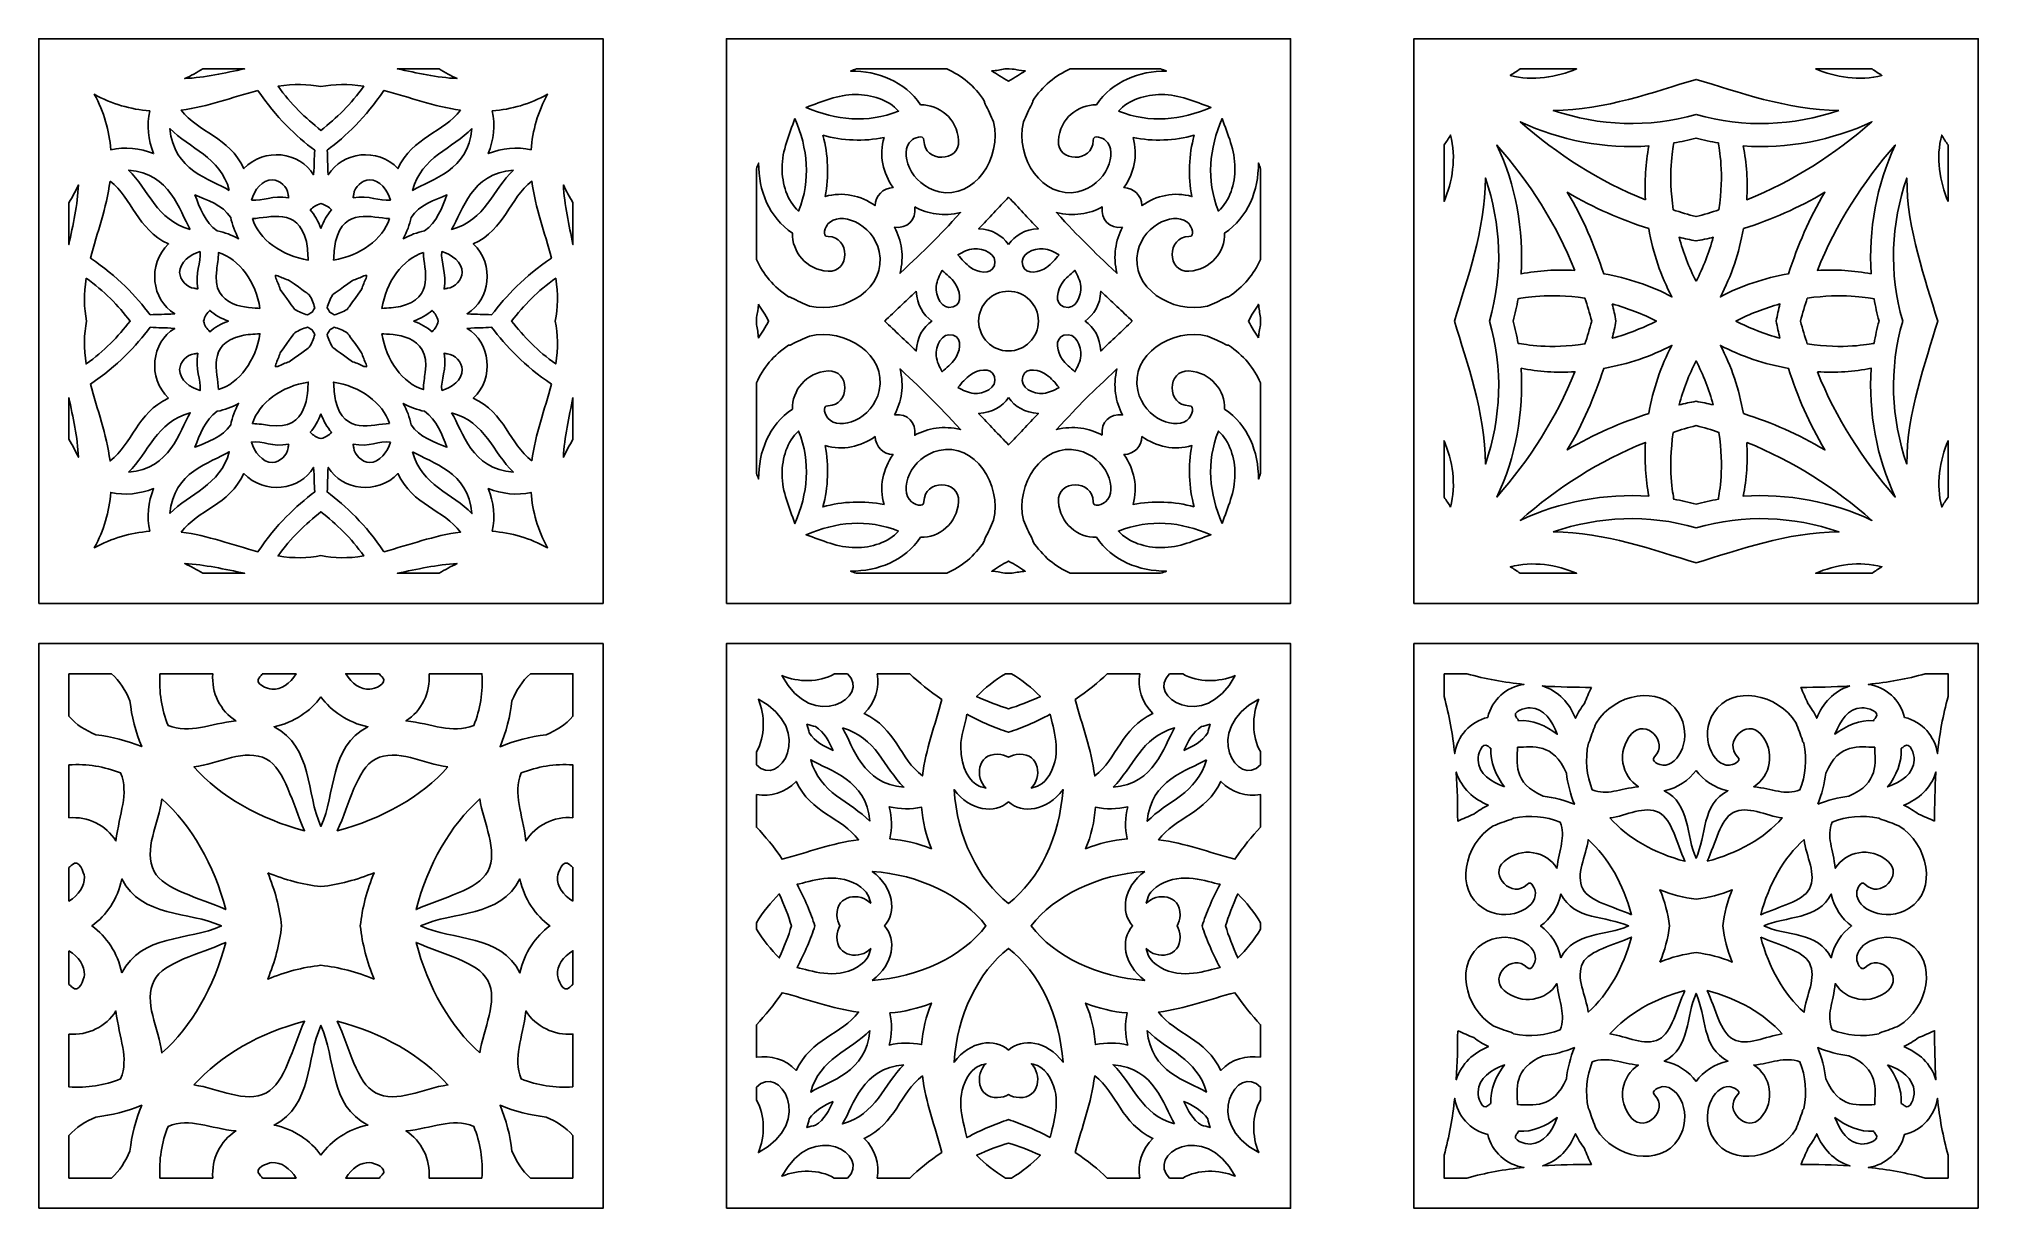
# Model space of a CAD drawing. Header units: millimetres. Extents: x -515 to 516, y -311 to 311.
import ezdxf

# ---------------------------------------------------------------- set-up
doc = ezdxf.new("R2010")
doc.units = ezdxf.units.MM
doc.header["$MEASUREMENT"] = 0
doc.layers.add('layer 1', color=7, linetype='Continuous')

msp = doc.modelspace()

# ---------------------------------------------------------------- linework, layer by layer
at = {"layer": 'layer 1'}
for points, knots in [([(-515.4075, 10.8001), (-510.4457, 10.8001), (-225.6865, 10.8001), (-215.4079, 10.8001), (-215.4079, 10.8001), (-215.4079, 44.8982), (-215.4079, 273.9407), (-215.4079, 310.8005), (-215.4079, 310.8005), (-215.4079, 310.8005), (-515.4075, 310.8005), (-515.4075, 310.8005), (-515.4075, 310.8005), (-515.4075, 197.119), (-515.4075, 264.5596), (-515.4075, 10.8001)], [0, 0, 0, 0, 0.2, 0.2, 0.2, 0.2, 0.4, 0.4, 0.4, 0.4, 0.6, 0.6, 0.6, 0.6, 1, 1, 1, 1]), ([(-149.8496, 10.8001), (-135.1426, 10.8001), (135.4446, 10.8001), (150.1487, 10.8001), (150.1487, 10.8001), (150.1487, 23.974), (150.1487, 307.0618), (150.1487, 310.8005), (150.1487, 310.8005), (140.1618, 310.8005), (-143.768, 310.8005), (-149.8496, 310.8005), (-149.8496, 310.8005), (-149.8496, 296.0879), (-149.8496, 25.5043), (-149.8496, 10.8001)], [0, 0, 0, 0, 0.2, 0.2, 0.2, 0.2, 0.4, 0.4, 0.4, 0.4, 0.6, 0.6, 0.6, 0.6, 1, 1, 1, 1]), ([(515.6899, 10.8001), (515.6899, 10.8001), (515.6899, 310.8005), (515.6899, 310.8005), (515.6899, 310.8005), (515.6899, 310.8005), (215.7091, 310.8005), (215.7091, 310.8005), (215.7091, 310.8005), (215.7091, 279.0002), (215.7091, 48.98), (215.7091, 10.8001), (215.7091, 10.8001), (215.7091, 10.8001), (515.6899, 10.8001), (515.6899, 10.8001)], [0, 0, 0, 0, 0.2, 0.2, 0.2, 0.2, 0.4, 0.4, 0.4, 0.4, 0.6, 0.6, 0.6, 0.6, 1, 1, 1, 1]), ([(-428.2272, 294.8002), (-428.2272, 294.8002), (-406.0279, 294.8002), (-406.0279, 294.8002), (-406.0279, 294.8002), (-416.5279, 292.74), (-427.0877, 290.1202), (-437.8078, 289.7006), (-437.8078, 289.7006), (-434.5273, 291.1402), (-431.3678, 292.9403), (-428.2272, 294.8002)], [0, 0, 0, 0, 0.25, 0.25, 0.25, 0.25, 0.5, 0.5, 0.5, 0.5, 1, 1, 1, 1]), ([(-302.5877, 294.8002), (-299.4478, 292.9403), (-296.2875, 291.1402), (-293.0077, 289.7006), (-293.0077, 289.7006), (-303.7278, 290.1202), (-314.2679, 292.74), (-324.7877, 294.8002), (-324.7877, 294.8002), (-324.7877, 294.8002), (-302.5877, 294.8002), (-302.5877, 294.8002)], [0, 0, 0, 0, 0.25, 0.25, 0.25, 0.25, 0.5, 0.5, 0.5, 0.5, 1, 1, 1, 1]), ([(-80.7227, 294.8002), (-80.7227, 294.8002), (-32.6254, 294.8002), (-32.6254, 294.8002), (-32.6254, 294.8002), (-24.8006, 291.3124), (-17.9641, 285.7313), (-12.7358, 277.8025), (-12.7358, 277.8025), (-12.6972, 277.25), (-12.5524, 276.6933), (-12.2628, 276.1541), (-12.2628, 276.1541), (-10.6158, 273.088), (-9.1587, 269.9003), (-7.8183, 266.636), (-7.8183, 266.636), (-3.2493, 247.6638), (-17.9465, 225.2895), (-36.7458, 229.5273), (-36.7458, 229.5273), (-52.1163, 232.9898), (-58.5086, 250.6891), (-51.4879, 256.796), (-51.4879, 256.796), (-50.3169, 257.8145), (-44.8103, 260.5158), (-44.8173, 256.7454), (-44.8173, 256.7454), (-44.8314, 244.7741), (-25.5731, 244.9801), (-26.3673, 256.7454), (-26.3673, 256.7454), (-27.168, 268.5739), (-36.8273, 275.9285), (-46.5774, 275.6923), (-46.5774, 275.6923), (-55.1501, 288.266), (-69.2048, 293.6812), (-83.8344, 293.6812), (-83.8344, 293.6812), (-82.8012, 294.0762), (-81.7637, 294.4445), (-80.7227, 294.8002)], [0, 0, 0, 0, 0.083333333, 0.083333333, 0.083333333, 0.083333333, 0.166666667, 0.166666667, 0.166666667, 0.166666667, 0.25, 0.25, 0.25, 0.25, 0.333333333, 0.333333333, 0.333333333, 0.333333333, 0.416666667, 0.416666667, 0.416666667, 0.416666667, 0.5, 0.5, 0.5, 0.5, 0.583333333, 0.583333333, 0.583333333, 0.583333333, 0.666666667, 0.666666667, 0.666666667, 0.666666667, 0.75, 0.75, 0.75, 0.75, 0.833333333, 0.833333333, 0.833333333, 0.833333333, 1, 1, 1, 1]), ([(-1.7711, 294.8002), (5.6579, 294.8002), (2.5222, 294.1781), (9.0902, 293.7733), (9.0902, 293.7733), (6.5225, 292.0743), (3.4424, 290.1062), (0.1513, 288.3468), (0.1513, 288.3468), (-3.1404, 290.1069), (-6.2163, 292.0743), (-8.7883, 293.7733), (-8.7883, 293.7733), (-6.4314, 293.9181), (-4.0858, 294.2772), (-1.7711, 294.8002)], [0, 0, 0, 0, 0.2, 0.2, 0.2, 0.2, 0.4, 0.4, 0.4, 0.4, 0.6, 0.6, 0.6, 0.6, 1, 1, 1, 1]), ([(13.0378, 277.8025), (18.266, 285.7313), (25.1032, 291.3124), (32.9315, 294.8002), (32.9315, 294.8002), (32.9315, 294.8002), (81.0288, 294.8002), (81.0288, 294.8002), (81.0288, 294.8002), (82.0663, 294.4445), (83.1031, 294.0762), (84.1406, 293.6812), (84.1406, 293.6812), (69.5074, 293.6812), (55.4563, 288.266), (46.8801, 275.6923), (46.8801, 275.6923), (37.1328, 275.9285), (27.4741, 268.5739), (26.6728, 256.7454), (26.6728, 256.7454), (25.8757, 244.9801), (45.1376, 244.7741), (45.12, 256.7454), (45.12, 256.7454), (45.1165, 260.5158), (50.6195, 257.8145), (51.7906, 256.796), (51.7906, 256.796), (58.8113, 250.6891), (52.4183, 232.9898), (37.052, 229.5273), (37.052, 229.5273), (18.252, 225.2895), (3.552, 247.6638), (8.1237, 266.636), (8.1237, 266.636), (9.4642, 269.9003), (10.9213, 273.088), (12.5654, 276.1541), (12.5654, 276.1541), (12.855, 276.6933), (13.0026, 277.25), (13.0378, 277.8025)], [0, 0, 0, 0, 0.083333333, 0.083333333, 0.083333333, 0.083333333, 0.166666667, 0.166666667, 0.166666667, 0.166666667, 0.25, 0.25, 0.25, 0.25, 0.333333333, 0.333333333, 0.333333333, 0.333333333, 0.416666667, 0.416666667, 0.416666667, 0.416666667, 0.5, 0.5, 0.5, 0.5, 0.583333333, 0.583333333, 0.583333333, 0.583333333, 0.666666667, 0.666666667, 0.666666667, 0.666666667, 0.75, 0.75, 0.75, 0.75, 0.833333333, 0.833333333, 0.833333333, 0.833333333, 1, 1, 1, 1]), ([(272.1317, 294.8002), (272.1317, 294.8002), (302.1319, 294.8002), (302.1319, 294.8002), (302.1319, 294.8002), (291.7499, 290.3599), (278.6688, 288.1802), (266.888, 291.3602), (266.888, 291.3602), (268.6874, 292.4005), (270.4307, 293.5603), (272.1317, 294.8002)], [0, 0, 0, 0, 0.25, 0.25, 0.25, 0.25, 0.5, 0.5, 0.5, 0.5, 1, 1, 1, 1]), ([(441.6665, 272.7802), (417.3458, 264.4999), (391.289, 263.2199), (365.703, 270.6398), (365.703, 270.6398), (340.335, 263.2958), (314.3274, 264.4282), (289.7466, 272.7802), (289.7466, 272.7802), (317.6873, 272.9805), (343.1678, 282.5998), (365.703, 289.2599), (365.703, 289.2599), (388.0696, 282.6399), (413.6696, 272.9805), (441.6665, 272.7802)], [0, 0, 0, 0, 0.2, 0.2, 0.2, 0.2, 0.4, 0.4, 0.4, 0.4, 0.6, 0.6, 0.6, 0.6, 1, 1, 1, 1]), ([(459.2884, 294.8002), (460.9895, 293.5603), (462.7257, 292.4005), (464.5251, 291.3602), (464.5251, 291.3602), (452.6881, 288.1605), (439.5859, 290.3803), (429.2883, 294.8002), (429.2883, 294.8002), (429.2883, 294.8002), (459.2884, 294.8002), (459.2884, 294.8002)], [0, 0, 0, 0, 0.25, 0.25, 0.25, 0.25, 0.5, 0.5, 0.5, 0.5, 1, 1, 1, 1]), ([(-456.4273, 272.5201), (-458.1476, 265.02), (-457.2472, 256.9802), (-454.3873, 249.7803), (-454.3873, 249.7803), (-461.5874, 252.6404), (-469.6272, 253.5605), (-477.1275, 251.8201), (-477.1275, 251.8201), (-477.9073, 262.0798), (-480.7475, 271.9402), (-485.9076, 281.3001), (-485.9076, 281.3001), (-476.5474, 276.1401), (-466.6874, 273.3003), (-456.4273, 272.5201)], [0, 0, 0, 0, 0.2, 0.2, 0.2, 0.2, 0.4, 0.4, 0.4, 0.4, 0.6, 0.6, 0.6, 0.6, 1, 1, 1, 1]), ([(-398.8673, 283.34), (-389.2072, 268.8804), (-378.6474, 259.2407), (-368.7076, 251.5403), (-368.7076, 251.5403), (-369.1075, 247.1204), (-368.8074, 244.2399), (-369.2875, 238.54), (-369.2875, 238.54), (-376.5872, 250.8206), (-395.5875, 253.2597), (-406.3674, 241.8001), (-406.3674, 241.8001), (-414.2674, 258.8401), (-430.6072, 260.8602), (-439.6874, 272.9397), (-439.6874, 272.9397), (-425.3677, 274.7202), (-412.6275, 279.7804), (-398.8673, 283.34)], [0, 0, 0, 0, 0.166666667, 0.166666667, 0.166666667, 0.166666667, 0.333333333, 0.333333333, 0.333333333, 0.333333333, 0.5, 0.5, 0.5, 0.5, 0.666666667, 0.666666667, 0.666666667, 0.666666667, 1, 1, 1, 1]), ([(-365.4074, 285.3798), (-358.5273, 286.78), (-350.9071, 286.96), (-342.6479, 285.6202), (-342.6479, 285.6202), (-349.2475, 276.0803), (-357.2473, 268.6604), (-365.4074, 262.1599), (-365.4074, 262.1599), (-373.5675, 268.6604), (-381.5673, 276.0803), (-388.1676, 285.6202), (-388.1676, 285.6202), (-379.9077, 286.96), (-372.2875, 286.78), (-365.4074, 285.3798)], [0, 0, 0, 0, 0.2, 0.2, 0.2, 0.2, 0.4, 0.4, 0.4, 0.4, 0.6, 0.6, 0.6, 0.6, 1, 1, 1, 1]), ([(-291.1274, 272.9397), (-300.2076, 260.8602), (-316.5475, 258.8401), (-324.4475, 241.8001), (-324.4475, 241.8001), (-335.2076, 253.2597), (-354.208, 250.8206), (-361.5077, 238.54), (-361.5077, 238.54), (-362.0074, 244.2399), (-361.6876, 247.1001), (-362.1073, 251.5403), (-362.1073, 251.5403), (-352.1477, 259.2407), (-341.5872, 268.8804), (-331.9475, 283.34), (-331.9475, 283.34), (-318.188, 279.7804), (-305.4281, 274.7202), (-291.1274, 272.9397)], [0, 0, 0, 0, 0.166666667, 0.166666667, 0.166666667, 0.166666667, 0.333333333, 0.333333333, 0.333333333, 0.333333333, 0.5, 0.5, 0.5, 0.5, 0.666666667, 0.666666667, 0.666666667, 0.666666667, 1, 1, 1, 1]), ([(-274.3673, 272.5201), (-264.128, 273.3003), (-254.2472, 276.1401), (-244.9076, 281.3001), (-244.9076, 281.3001), (-250.0677, 271.9402), (-252.9081, 262.0798), (-253.6876, 251.8201), (-253.6876, 251.8201), (-261.1673, 253.5401), (-269.2079, 252.6404), (-276.4275, 249.7803), (-276.4275, 249.7803), (-273.568, 256.9802), (-272.6479, 265.02), (-274.3673, 272.5201)], [0, 0, 0, 0, 0.2, 0.2, 0.2, 0.2, 0.4, 0.4, 0.4, 0.4, 0.6, 0.6, 0.6, 0.6, 1, 1, 1, 1]), ([(-81.1887, 281.1877), (-72.7502, 281.2179), (-63.8852, 278.5532), (-58.2759, 272.3802), (-58.2759, 272.3802), (-75.1563, 265.7686), (-91.4476, 267.5097), (-107.4353, 274.3603), (-107.4353, 274.3603), (-98.9407, 277.3681), (-90.7349, 281.1532), (-81.1887, 281.1877)], [0, 0, 0, 0, 0.25, 0.25, 0.25, 0.25, 0.5, 0.5, 0.5, 0.5, 1, 1, 1, 1]), ([(58.5779, 272.3802), (64.1906, 278.5532), (73.0529, 281.2179), (81.4949, 281.1877), (81.4949, 281.1877), (91.0376, 281.1532), (99.2426, 277.3681), (107.7415, 274.3603), (107.7415, 274.3603), (91.7538, 267.5097), (75.459, 265.7686), (58.5779, 272.3802)], [0, 0, 0, 0, 0.25, 0.25, 0.25, 0.25, 0.5, 0.5, 0.5, 0.5, 1, 1, 1, 1]), ([(-113.4115, 268.387), (-106.5602, 252.3993), (-104.8177, 236.1073), (-111.4286, 219.2262), (-111.4286, 219.2262), (-117.6022, 224.8368), (-120.2655, 233.7005), (-120.2374, 242.1403), (-120.2374, 242.1403), (-120.2023, 251.6837), (-116.4171, 259.8902), (-113.4115, 268.387)], [0, 0, 0, 0, 0.25, 0.25, 0.25, 0.25, 0.5, 0.5, 0.5, 0.5, 1, 1, 1, 1]), ([(120.5401, 242.1403), (120.5717, 233.7005), (117.9049, 224.8368), (111.7347, 219.2262), (111.7347, 219.2262), (105.1204, 236.1073), (106.8629, 252.3993), (113.7134, 268.387), (113.7134, 268.387), (116.7198, 259.8902), (120.5085, 251.6837), (120.5401, 242.1403)], [0, 0, 0, 0, 0.25, 0.25, 0.25, 0.25, 0.5, 0.5, 0.5, 0.5, 1, 1, 1, 1]), ([(-414.1078, 230.2604), (-424.2473, 236.3399), (-443.9274, 240.66), (-445.6673, 263.1004), (-445.6673, 263.1004), (-435.4671, 252.4197), (-418.9677, 248.2599), (-414.1078, 230.2604)], [0, 0, 0, 0, 0.333333333, 0.333333333, 0.333333333, 0.333333333, 1, 1, 1, 1]), ([(-285.1478, 263.1004), (-286.8875, 240.66), (-306.5675, 236.3399), (-316.688, 230.2604), (-316.688, 230.2604), (-311.8478, 248.2599), (-295.3477, 252.4197), (-285.1478, 263.1004)], [0, 0, 0, 0, 0.333333333, 0.333333333, 0.333333333, 0.333333333, 1, 1, 1, 1]), ([(-98.5737, 259.5233), (-88.1419, 256.5605), (-76.7365, 256.2484), (-66.0438, 258.2686), (-66.0438, 258.2686), (-68.7528, 248.9557), (-66.5907, 239.3203), (-61.2317, 231.7366), (-61.2317, 231.7366), (-66.6258, 231.5777), (-70.6331, 227.3131), (-70.7856, 222.1833), (-70.7856, 222.1833), (-78.37, 227.5409), (-88.0041, 229.7044), (-97.3176, 226.994), (-97.3176, 226.994), (-95.2996, 237.6895), (-95.6103, 249.0928), (-98.5737, 259.5233)], [0, 0, 0, 0, 0.166666667, 0.166666667, 0.166666667, 0.166666667, 0.333333333, 0.333333333, 0.333333333, 0.333333333, 0.5, 0.5, 0.5, 0.5, 0.666666667, 0.666666667, 0.666666667, 0.666666667, 1, 1, 1, 1]), ([(66.35, 258.2686), (77.0426, 256.2484), (88.4445, 256.5605), (98.8757, 259.5233), (98.8757, 259.5233), (95.9157, 249.0928), (95.6023, 237.6895), (97.6203, 226.994), (97.6203, 226.994), (88.3103, 229.7044), (78.6727, 227.5409), (71.0911, 222.1833), (71.0911, 222.1833), (70.9287, 227.607), (66.636, 231.5861), (61.5378, 231.7366), (61.5378, 231.7366), (66.8933, 239.3203), (69.0562, 248.9557), (66.35, 258.2686)], [0, 0, 0, 0, 0.166666667, 0.166666667, 0.166666667, 0.166666667, 0.333333333, 0.333333333, 0.333333333, 0.333333333, 0.5, 0.5, 0.5, 0.5, 0.666666667, 0.666666667, 0.666666667, 0.666666667, 1, 1, 1, 1]), ([(231.7074, 254.3801), (232.9515, 256.06), (234.1043, 257.8201), (235.1446, 259.6203), (235.1446, 259.6203), (238.3288, 247.8002), (236.1287, 234.7204), (231.7074, 224.3602), (231.7074, 224.3602), (231.7074, 224.3602), (231.7074, 254.3801), (231.7074, 254.3801)], [0, 0, 0, 0, 0.25, 0.25, 0.25, 0.25, 0.5, 0.5, 0.5, 0.5, 1, 1, 1, 1]), ([(338.7886, 225.2599), (314.1235, 235.0803), (291.9889, 249.3599), (272.209, 266.6803), (272.209, 266.6803), (293.3877, 256.7405), (317.2655, 252.2798), (340.6303, 253.8803), (340.6303, 253.8803), (338.8097, 244.7404), (338.2263, 235.0402), (338.7886, 225.2599)], [0, 0, 0, 0, 0.25, 0.25, 0.25, 0.25, 0.5, 0.5, 0.5, 0.5, 1, 1, 1, 1]), ([(377.8634, 219.9199), (373.9693, 218.6203), (369.8854, 217.3803), (365.703, 216.3203), (365.703, 216.3203), (361.5278, 217.3803), (357.4509, 218.6203), (353.5427, 219.9199), (353.5427, 219.9199), (350.724, 239.0201), (353.367, 251.6802), (353.8309, 255.4401), (353.8309, 255.4401), (357.8305, 256.1198), (361.7878, 256.9998), (365.703, 258.0605), (365.703, 258.0605), (369.6323, 256.9998), (373.5897, 256.1198), (377.5892, 255.4401), (377.5892, 255.4401), (377.9266, 252.7402), (380.7523, 239.4405), (377.8634, 219.9199)], [0, 0, 0, 0, 0.142857143, 0.142857143, 0.142857143, 0.142857143, 0.285714286, 0.285714286, 0.285714286, 0.285714286, 0.428571429, 0.428571429, 0.428571429, 0.428571429, 0.571428571, 0.571428571, 0.571428571, 0.571428571, 0.714285714, 0.714285714, 0.714285714, 0.714285714, 1, 1, 1, 1]), ([(390.7899, 253.8803), (414.1476, 252.2798), (438.0325, 256.7405), (459.2041, 266.6803), (459.2041, 266.6803), (439.4242, 249.3599), (417.2826, 235.0803), (392.6245, 225.2599), (392.6245, 225.2599), (393.1868, 235.0402), (392.6104, 244.7404), (390.7899, 253.8803)], [0, 0, 0, 0, 0.25, 0.25, 0.25, 0.25, 0.5, 0.5, 0.5, 0.5, 1, 1, 1, 1]), ([(499.7058, 224.3602), (495.2704, 234.7802), (493.0843, 247.8002), (496.2685, 259.6203), (496.2685, 259.6203), (497.3088, 257.8201), (498.4686, 256.06), (499.7058, 254.3801), (499.7058, 254.3801), (499.7058, 254.3801), (499.7058, 224.3602), (499.7058, 224.3602)], [0, 0, 0, 0, 0.25, 0.25, 0.25, 0.25, 0.5, 0.5, 0.5, 0.5, 1, 1, 1, 1]), ([(301.2322, 187.7204), (291.4687, 188.2602), (281.7686, 187.7), (272.6308, 185.8801), (272.6308, 185.8801), (274.2264, 209.2399), (269.7699, 233.1002), (259.8238, 254.3), (259.8238, 254.3), (277.1294, 234.5201), (291.4055, 212.3805), (301.2322, 187.7204)], [0, 0, 0, 0, 0.25, 0.25, 0.25, 0.25, 0.5, 0.5, 0.5, 0.5, 1, 1, 1, 1]), ([(458.7894, 185.8801), (449.6445, 187.7), (439.9514, 188.2602), (430.1669, 187.7204), (430.1669, 187.7204), (440.0076, 212.3805), (454.2697, 234.5201), (471.5894, 254.3), (471.5894, 254.3), (461.6502, 233.1002), (457.1867, 209.2399), (458.7894, 185.8801)], [0, 0, 0, 0, 0.25, 0.25, 0.25, 0.25, 0.5, 0.5, 0.5, 0.5, 1, 1, 1, 1]), ([(-434.8675, 209.5204), (-452.8675, 214.3606), (-457.0276, 230.86), (-467.6874, 241.0607), (-467.6874, 241.0607), (-445.2673, 239.3203), (-440.9477, 219.6402), (-434.8675, 209.5204)], [0, 0, 0, 0, 0.333333333, 0.333333333, 0.333333333, 0.333333333, 1, 1, 1, 1]), ([(-263.1073, 241.0607), (-273.7874, 230.86), (-277.9479, 214.3606), (-295.9473, 209.5204), (-295.9473, 209.5204), (-289.8671, 219.6402), (-285.5477, 239.3203), (-263.1073, 241.0607)], [0, 0, 0, 0, 0.333333333, 0.333333333, 0.333333333, 0.333333333, 1, 1, 1, 1]), ([(-133.8514, 241.6743), (-133.495, 242.7132), (-133.1246, 243.7514), (-132.7295, 244.7868), (-132.7295, 244.7868), (-132.7295, 230.1536), (-127.3143, 216.1017), (-114.7414, 207.5276), (-114.7414, 207.5276), (-114.9776, 197.7783), (-107.6223, 188.1196), (-95.7937, 187.3183), (-95.7937, 187.3183), (-84.0284, 186.5219), (-83.8239, 205.783), (-95.7937, 205.7669), (-95.7937, 205.7669), (-99.5648, 205.7612), (-96.8629, 211.2671), (-95.8465, 212.4382), (-95.8465, 212.4382), (-89.7361, 219.4581), (-72.041, 213.0659), (-68.5771, 197.6975), (-68.5771, 197.6975), (-64.3399, 178.8981), (-86.7136, 164.1996), (-105.6858, 168.7692), (-105.6858, 168.7692), (-108.9487, 170.1089), (-112.1378, 171.5668), (-115.2032, 173.213), (-115.2032, 173.213), (-115.743, 173.5026), (-116.3004, 173.6474), (-116.8508, 173.6861), (-116.8508, 173.6861), (-124.781, 178.9143), (-130.3621, 185.7515), (-133.8514, 193.5791), (-133.8514, 193.5791), (-133.8514, 193.5791), (-133.8514, 241.6743), (-133.8514, 241.6743)], [0, 0, 0, 0, 0.083333333, 0.083333333, 0.083333333, 0.083333333, 0.166666667, 0.166666667, 0.166666667, 0.166666667, 0.25, 0.25, 0.25, 0.25, 0.333333333, 0.333333333, 0.333333333, 0.333333333, 0.416666667, 0.416666667, 0.416666667, 0.416666667, 0.5, 0.5, 0.5, 0.5, 0.583333333, 0.583333333, 0.583333333, 0.583333333, 0.666666667, 0.666666667, 0.666666667, 0.666666667, 0.75, 0.75, 0.75, 0.75, 0.833333333, 0.833333333, 0.833333333, 0.833333333, 1, 1, 1, 1]), ([(134.1505, 241.6862), (134.1505, 241.6862), (134.1505, 193.5693), (134.1505, 193.5693), (134.1505, 193.5693), (130.6613, 185.7452), (125.0802, 178.9122), (117.157, 173.6861), (117.157, 173.6861), (116.6031, 173.6474), (116.0457, 173.5026), (115.5094, 173.213), (115.5094, 173.213), (112.4405, 171.5668), (109.2549, 170.1089), (105.9913, 168.7692), (105.9913, 168.7692), (87.019, 164.1996), (64.6426, 178.8981), (68.8825, 197.6975), (68.8825, 197.6975), (72.3437, 213.0659), (90.0422, 219.4581), (96.1491, 212.4382), (96.1491, 212.4382), (97.1683, 211.2671), (99.871, 205.7612), (96.0999, 205.7669), (96.0999, 205.7669), (84.1301, 205.783), (84.3346, 186.5219), (96.0999, 187.3183), (96.0999, 187.3183), (107.9285, 188.1196), (115.2802, 197.7783), (115.0475, 207.5276), (115.0475, 207.5276), (127.6205, 216.1017), (133.0357, 230.1536), (133.0357, 244.7868), (133.0357, 244.7868), (133.4272, 243.7556), (133.7977, 242.7216), (134.1505, 241.6862)], [0, 0, 0, 0, 0.083333333, 0.083333333, 0.083333333, 0.083333333, 0.166666667, 0.166666667, 0.166666667, 0.166666667, 0.25, 0.25, 0.25, 0.25, 0.333333333, 0.333333333, 0.333333333, 0.333333333, 0.416666667, 0.416666667, 0.416666667, 0.416666667, 0.5, 0.5, 0.5, 0.5, 0.583333333, 0.583333333, 0.583333333, 0.583333333, 0.666666667, 0.666666667, 0.666666667, 0.666666667, 0.75, 0.75, 0.75, 0.75, 0.833333333, 0.833333333, 0.833333333, 0.833333333, 1, 1, 1, 1]), ([(-499.4075, 223.6208), (-497.5476, 226.76), (-495.7475, 229.9202), (-494.3074, 233.2), (-494.3074, 233.2), (-494.7274, 222.4799), (-497.3474, 211.9201), (-499.4075, 201.4201), (-499.4075, 201.4201), (-499.4075, 201.4201), (-499.4075, 223.6208), (-499.4075, 223.6208)], [0, 0, 0, 0, 0.25, 0.25, 0.25, 0.25, 0.5, 0.5, 0.5, 0.5, 1, 1, 1, 1]), ([(-477.5476, 235.0803), (-465.4675, 226.0001), (-463.4474, 209.6603), (-446.4076, 201.7603), (-446.4076, 201.7603), (-457.8474, 190.9804), (-455.4274, 171.9801), (-443.1478, 164.6804), (-443.1478, 164.6804), (-448.8675, 164.2003), (-451.7275, 164.5201), (-456.1473, 164.1005), (-456.1473, 164.1005), (-463.8475, 174.0403), (-473.4874, 184.6001), (-487.9474, 194.2602), (-487.9474, 194.2602), (-484.3875, 208.0204), (-479.3274, 220.7599), (-477.5476, 235.0803)], [0, 0, 0, 0, 0.166666667, 0.166666667, 0.166666667, 0.166666667, 0.333333333, 0.333333333, 0.333333333, 0.333333333, 0.5, 0.5, 0.5, 0.5, 0.666666667, 0.666666667, 0.666666667, 0.666666667, 1, 1, 1, 1]), ([(-420.5078, 208.7605), (-427.1074, 213.1003), (-429.8874, 221.5205), (-432.4277, 227.8199), (-432.4277, 227.8199), (-426.1276, 225.2803), (-417.7074, 222.5003), (-413.3676, 215.9), (-413.3676, 215.9), (-412.5874, 211.9799), (-411.1275, 208.1406), (-409.1474, 204.5403), (-409.1474, 204.5403), (-412.7477, 206.5204), (-416.5877, 207.9803), (-420.5078, 208.7605)], [0, 0, 0, 0, 0.2, 0.2, 0.2, 0.2, 0.4, 0.4, 0.4, 0.4, 0.6, 0.6, 0.6, 0.6, 1, 1, 1, 1]), ([(-402.3277, 225.08), (-400.9472, 230.2204), (-396.6075, 236.0798), (-391.1677, 235.9203), (-391.1677, 235.9203), (-387.3473, 235.8198), (-383.1074, 232.0606), (-382.8276, 228.1405), (-382.8276, 228.1405), (-382.7679, 227.4601), (-382.6674, 226.8401), (-382.4874, 226.2602), (-382.4874, 226.2602), (-391.3279, 227.9001), (-396.1674, 224.3202), (-402.3277, 225.08)], [0, 0, 0, 0, 0.2, 0.2, 0.2, 0.2, 0.4, 0.4, 0.4, 0.4, 0.6, 0.6, 0.6, 0.6, 1, 1, 1, 1]), ([(-348.3077, 226.2602), (-348.1475, 226.8401), (-348.0273, 227.4601), (-347.9879, 228.1405), (-347.9879, 228.1405), (-347.7074, 232.0606), (-343.4478, 235.8198), (-339.6472, 235.9203), (-339.6472, 235.9203), (-334.2081, 236.0798), (-329.8676, 230.2204), (-328.4871, 225.08), (-328.4871, 225.08), (-334.6277, 224.3202), (-339.5073, 227.9001), (-348.3077, 226.2602)], [0, 0, 0, 0, 0.2, 0.2, 0.2, 0.2, 0.4, 0.4, 0.4, 0.4, 0.6, 0.6, 0.6, 0.6, 1, 1, 1, 1]), ([(-310.3077, 208.7605), (-314.2272, 207.9803), (-318.0679, 206.5204), (-321.6478, 204.5403), (-321.6478, 204.5403), (-319.6881, 208.1406), (-318.2274, 211.9799), (-317.4479, 215.9), (-317.4479, 215.9), (-313.1074, 222.5003), (-304.6873, 225.2803), (-298.3878, 227.8199), (-298.3878, 227.8199), (-300.9281, 221.5205), (-303.7074, 213.1003), (-310.3077, 208.7605)], [0, 0, 0, 0, 0.2, 0.2, 0.2, 0.2, 0.4, 0.4, 0.4, 0.4, 0.6, 0.6, 0.6, 0.6, 1, 1, 1, 1]), ([(-274.6477, 164.1005), (-279.0275, 164.5004), (-281.9875, 164.2003), (-287.6677, 164.6804), (-287.6677, 164.6804), (-275.3675, 171.9801), (-272.9474, 190.9804), (-284.4076, 201.7603), (-284.4076, 201.7603), (-267.3677, 209.6603), (-265.3278, 226.0001), (-253.2476, 235.0803), (-253.2476, 235.0803), (-251.4875, 220.7599), (-246.4076, 208.0204), (-242.8678, 194.2602), (-242.8678, 194.2602), (-257.3273, 184.6001), (-266.9677, 174.06), (-274.6477, 164.1005)], [0, 0, 0, 0, 0.166666667, 0.166666667, 0.166666667, 0.166666667, 0.333333333, 0.333333333, 0.333333333, 0.333333333, 0.5, 0.5, 0.5, 0.5, 0.666666667, 0.666666667, 0.666666667, 0.666666667, 1, 1, 1, 1]), ([(-231.4075, 223.6208), (-231.4075, 223.6208), (-231.4075, 201.4201), (-231.4075, 201.4201), (-231.4075, 201.4201), (-233.4677, 211.9405), (-236.0875, 222.4799), (-236.5078, 233.2), (-236.5078, 233.2), (-235.0676, 229.9202), (-233.2674, 226.76), (-231.4075, 223.6208)], [0, 0, 0, 0, 0.25, 0.25, 0.25, 0.25, 0.5, 0.5, 0.5, 0.5, 1, 1, 1, 1]), ([(237.2463, 160.8003), (243.8888, 183.2801), (253.5257, 208.7605), (253.7295, 236.7603), (253.7295, 236.7603), (262.0098, 212.4199), (263.2891, 186.3806), (255.8453, 160.8003), (255.8453, 160.8003), (263.2047, 135.4998), (262.1012, 109.4668), (253.7295, 84.8207), (253.7295, 84.8207), (253.5257, 112.7607), (243.9028, 138.22), (237.2463, 160.8003)], [0, 0, 0, 0, 0.2, 0.2, 0.2, 0.2, 0.4, 0.4, 0.4, 0.4, 0.6, 0.6, 0.6, 0.6, 1, 1, 1, 1]), ([(340.5459, 209.9204), (342.8304, 197.0599), (346.9846, 184.6001), (352.8117, 173.6804), (352.8117, 173.6804), (341.9096, 179.5202), (329.4259, 183.68), (316.5697, 185.9399), (316.5697, 185.9399), (311.5298, 201.38), (305.7448, 215.0003), (297.2045, 229.2806), (297.2045, 229.2806), (311.6493, 220.6601), (325.2646, 214.9201), (340.5459, 209.9204)], [0, 0, 0, 0, 0.2, 0.2, 0.2, 0.2, 0.4, 0.4, 0.4, 0.4, 0.6, 0.6, 0.6, 0.6, 1, 1, 1, 1]), ([(390.8672, 209.9204), (406.2258, 214.9405), (419.8482, 220.7199), (434.2086, 229.2806), (434.2086, 229.2806), (425.605, 214.8998), (419.8482, 201.2802), (414.8505, 185.9399), (414.8505, 185.9399), (401.9872, 183.68), (389.5106, 179.5202), (378.6085, 173.6804), (378.6085, 173.6804), (384.4286, 184.6001), (388.5898, 197.0599), (390.8672, 209.9204)], [0, 0, 0, 0, 0.2, 0.2, 0.2, 0.2, 0.4, 0.4, 0.4, 0.4, 0.6, 0.6, 0.6, 0.6, 1, 1, 1, 1]), ([(477.6906, 84.8207), (469.4103, 109.1604), (468.131, 135.2003), (475.5678, 160.8003), (475.5678, 160.8003), (468.11, 186.4544), (469.4385, 212.5211), (477.6906, 236.7603), (477.6906, 236.7603), (477.8874, 208.8203), (487.5032, 183.3602), (494.1668, 160.8003), (494.1668, 160.8003), (487.5243, 138.3002), (477.8874, 112.8204), (477.6906, 84.8207)], [0, 0, 0, 0, 0.2, 0.2, 0.2, 0.2, 0.4, 0.4, 0.4, 0.4, 0.6, 0.6, 0.6, 0.6, 1, 1, 1, 1]), ([(-401.8273, 215.2997), (-392.688, 215.4607), (-377.7273, 221.7602), (-373.1675, 203.0803), (-373.1675, 203.0803), (-372.3873, 199.88), (-372.4478, 196.5004), (-372.1076, 193.2403), (-372.1076, 193.2403), (-386.1475, 195.38), (-398.428, 204.16), (-401.8273, 215.2997)], [0, 0, 0, 0, 0.25, 0.25, 0.25, 0.25, 0.5, 0.5, 0.5, 0.5, 1, 1, 1, 1]), ([(-365.4074, 210.0202), (-366.7675, 213.8201), (-368.728, 217.2805), (-371.0876, 219.9003), (-371.0876, 219.9003), (-369.4674, 221.4403), (-368.0075, 222.6001), (-365.4074, 223.2004), (-365.4074, 223.2004), (-362.8074, 222.6001), (-361.3474, 221.4403), (-359.7279, 219.9003), (-359.7279, 219.9003), (-362.0876, 217.2805), (-364.0473, 213.8201), (-365.4074, 210.0202)], [0, 0, 0, 0, 0.2, 0.2, 0.2, 0.2, 0.4, 0.4, 0.4, 0.4, 0.6, 0.6, 0.6, 0.6, 1, 1, 1, 1]), ([(-328.9876, 215.2997), (-332.3875, 204.16), (-344.6674, 195.38), (-358.7073, 193.2403), (-358.7073, 193.2403), (-358.3474, 196.5004), (-358.4275, 199.88), (-357.648, 203.0803), (-357.648, 203.0803), (-353.0875, 221.7602), (-338.1472, 215.4607), (-328.9876, 215.2997)], [0, 0, 0, 0, 0.25, 0.25, 0.25, 0.25, 0.5, 0.5, 0.5, 0.5, 1, 1, 1, 1]), ([(-49.6962, 221.4467), (-42.7817, 217.6812), (-34.3362, 216.2233), (-25.3052, 218.4516), (-25.3052, 218.4516), (-38.1179, 204.6549), (-43.5929, 199.1743), (-57.4999, 186.2562), (-57.4999, 186.2562), (-55.2738, 195.2886), (-56.7309, 203.734), (-60.495, 210.6486), (-60.495, 210.6486), (-53.8518, 209.7882), (-48.7859, 214.3979), (-49.6962, 221.4467)], [0, 0, 0, 0, 0.2, 0.2, 0.2, 0.2, 0.4, 0.4, 0.4, 0.4, 0.6, 0.6, 0.6, 0.6, 1, 1, 1, 1]), ([(0.1513, 201.4967), (-3.1826, 206.2814), (-8.5127, 209.5176), (-15.7239, 209.8472), (-15.7239, 209.8472), (-10.27, 215.6062), (-5.0172, 221.226), (0.1513, 226.5969), (0.1513, 226.5969), (5.3226, 221.226), (10.5755, 215.6062), (16.0301, 209.8472), (16.0301, 209.8472), (8.8013, 209.5169), (3.467, 206.2568), (0.1513, 201.4967)], [0, 0, 0, 0, 0.2, 0.2, 0.2, 0.2, 0.4, 0.4, 0.4, 0.4, 0.6, 0.6, 0.6, 0.6, 1, 1, 1, 1]), ([(60.8005, 210.6486), (57.0329, 203.734), (55.5765, 195.2886), (57.8061, 186.2562), (57.8061, 186.2562), (44.0157, 199.0639), (38.5014, 204.5705), (25.6114, 218.4516), (25.6114, 218.4516), (34.6424, 216.2233), (43.0879, 217.6812), (50.0024, 221.4467), (50.0024, 221.4467), (49.1378, 214.7753), (53.7805, 209.7397), (60.8005, 210.6486)], [0, 0, 0, 0, 0.2, 0.2, 0.2, 0.2, 0.4, 0.4, 0.4, 0.4, 0.6, 0.6, 0.6, 0.6, 1, 1, 1, 1]), ([(-429.6878, 197.7199), (-428.9273, 191.5603), (-432.5072, 186.7004), (-430.8673, 177.8803), (-430.8673, 177.8803), (-431.4479, 178.0603), (-432.0672, 178.1601), (-432.7476, 178.2205), (-432.7476, 178.2205), (-436.6677, 178.5003), (-440.4276, 182.7606), (-440.5274, 186.5606), (-440.5274, 186.5606), (-440.6876, 192.0004), (-434.8275, 196.3401), (-429.6878, 197.7199)], [0, 0, 0, 0, 0.2, 0.2, 0.2, 0.2, 0.4, 0.4, 0.4, 0.4, 0.6, 0.6, 0.6, 0.6, 1, 1, 1, 1]), ([(-397.8474, 167.5005), (-402.6476, 168.0206), (-424.0477, 167.1799), (-420.8276, 188.1604), (-420.8276, 188.1604), (-420.4474, 190.7204), (-419.9673, 193.9805), (-419.9075, 197.2202), (-419.9075, 197.2202), (-408.7678, 193.8202), (-399.9878, 181.5404), (-397.8474, 167.5005)], [0, 0, 0, 0, 0.25, 0.25, 0.25, 0.25, 0.5, 0.5, 0.5, 0.5, 1, 1, 1, 1]), ([(-310.9073, 197.2202), (-310.7274, 188.0802), (-304.4476, 173.1202), (-323.1274, 168.5604), (-323.1274, 168.5604), (-326.3277, 167.7802), (-329.7073, 167.8603), (-332.9674, 167.5005), (-332.9674, 167.5005), (-330.8278, 181.5404), (-322.0477, 193.8202), (-310.9073, 197.2202)], [0, 0, 0, 0, 0.25, 0.25, 0.25, 0.25, 0.5, 0.5, 0.5, 0.5, 1, 1, 1, 1]), ([(-298.068, 178.2205), (-298.7273, 178.1601), (-299.3676, 178.0603), (-299.9475, 177.8803), (-299.9475, 177.8803), (-298.328, 186.6604), (-301.8679, 191.6405), (-301.1277, 197.7199), (-301.1277, 197.7199), (-295.9873, 196.3401), (-290.1272, 192.0004), (-290.2875, 186.5606), (-290.2875, 186.5606), (-290.3873, 182.7606), (-294.1478, 178.5003), (-298.068, 178.2205)], [0, 0, 0, 0, 0.2, 0.2, 0.2, 0.2, 0.4, 0.4, 0.4, 0.4, 0.6, 0.6, 0.6, 0.6, 1, 1, 1, 1]), ([(-7.3839, 190.2438), (-9.1236, 184.7766), (-16.7466, 186.9479), (-20.0524, 189.2857), (-20.0524, 189.2857), (-22.6736, 191.1456), (-24.6628, 193.6529), (-26.7518, 196.0569), (-26.7518, 196.0569), (-24.0984, 197.4929), (-21.435, 198.936), (-18.2494, 199.2214), (-18.2494, 199.2214), (-13.4802, 199.6473), (-5.3771, 196.5658), (-7.3839, 190.2438)], [0, 0, 0, 0, 0.2, 0.2, 0.2, 0.2, 0.4, 0.4, 0.4, 0.4, 0.6, 0.6, 0.6, 0.6, 1, 1, 1, 1]), ([(27.0538, 196.0569), (24.969, 193.6529), (22.9797, 191.1456), (20.3544, 189.2857), (20.3544, 189.2857), (17.0493, 186.9479), (9.4255, 184.7766), (7.69, 190.2438), (7.69, 190.2438), (5.679, 196.5658), (13.7864, 199.6473), (18.5556, 199.2214), (18.5556, 199.2214), (21.7412, 198.936), (24.401, 197.4929), (27.0538, 196.0569)], [0, 0, 0, 0, 0.2, 0.2, 0.2, 0.2, 0.4, 0.4, 0.4, 0.4, 0.6, 0.6, 0.6, 0.6, 1, 1, 1, 1]), ([(365.703, 181.9403), (361.9073, 189.3602), (358.8497, 197.2399), (356.6285, 205.3198), (356.6285, 205.3198), (359.6088, 204.6), (362.6454, 203.9604), (365.703, 203.4002), (365.703, 203.4002), (367.8399, 203.7284), (372.6126, 204.7975), (374.7846, 205.3198), (374.7846, 205.3198), (372.5705, 197.2399), (369.5058, 189.3602), (365.703, 181.9403)], [0, 0, 0, 0, 0.2, 0.2, 0.2, 0.2, 0.4, 0.4, 0.4, 0.4, 0.6, 0.6, 0.6, 0.6, 1, 1, 1, 1]), ([(-38.2697, 179.2018), (-37.9843, 182.3867), (-36.5413, 185.0479), (-35.1052, 187.7021), (-35.1052, 187.7021), (-32.7027, 185.6137), (-30.1947, 183.6259), (-28.3355, 181.0005), (-28.3355, 181.0005), (-25.9969, 177.6983), (-23.8235, 170.0731), (-29.295, 168.3355), (-29.295, 168.3355), (-35.6134, 166.3273), (-38.6964, 174.4318), (-38.2697, 179.2018)], [0, 0, 0, 0, 0.2, 0.2, 0.2, 0.2, 0.4, 0.4, 0.4, 0.4, 0.6, 0.6, 0.6, 0.6, 1, 1, 1, 1]), ([(28.6382, 181.0005), (30.5009, 183.6259), (33.0053, 185.6137), (35.4114, 187.7021), (35.4114, 187.7021), (36.8474, 185.0479), (38.2898, 182.3867), (38.5724, 179.2018), (38.5724, 179.2018), (39.0026, 174.4318), (35.9196, 166.3273), (29.5976, 168.3355), (29.5976, 168.3355), (24.1297, 170.0731), (26.3031, 177.6983), (28.6382, 181.0005)], [0, 0, 0, 0, 0.2, 0.2, 0.2, 0.2, 0.4, 0.4, 0.4, 0.4, 0.6, 0.6, 0.6, 0.6, 1, 1, 1, 1]), ([(-490.2275, 183.5605), (-480.6876, 176.9602), (-473.2673, 168.9604), (-466.7673, 160.8003), (-466.7673, 160.8003), (-473.2673, 152.6402), (-480.6876, 144.6404), (-490.2275, 138.0401), (-490.2275, 138.0401), (-491.5673, 146.3007), (-491.3875, 153.9202), (-489.9875, 160.8003), (-489.9875, 160.8003), (-491.3875, 167.6804), (-491.5673, 175.2999), (-490.2275, 183.5605)], [0, 0, 0, 0, 0.2, 0.2, 0.2, 0.2, 0.4, 0.4, 0.4, 0.4, 0.6, 0.6, 0.6, 0.6, 1, 1, 1, 1]), ([(-368.7076, 167.88), (-369.1476, 167.0801), (-369.6073, 166.3006), (-370.1275, 165.5204), (-370.1275, 165.5204), (-370.9077, 165.0002), (-371.6872, 164.5405), (-372.4878, 164.1005), (-372.4878, 164.1005), (-374.9079, 164.7605), (-377.1875, 165.6602), (-379.3475, 167), (-379.3475, 167), (-379.3475, 167), (-381.6278, 170.0801), (-387.0275, 177.6202), (-387.0275, 177.6202), (-387.7072, 179.6798), (-388.5078, 181.7203), (-389.4673, 183.68), (-389.4673, 183.68), (-389.5271, 184.1404), (-389.5875, 184.5805), (-389.6473, 185.0402), (-389.6473, 185.0402), (-389.1876, 184.9804), (-388.7475, 184.9207), (-388.2871, 184.8602), (-388.2871, 184.8602), (-386.3274, 183.9), (-384.2876, 183.1001), (-382.2273, 182.4204), (-382.2273, 182.4204), (-374.6675, 177.0003), (-371.6071, 174.7404), (-371.6071, 174.7404), (-371.6071, 174.7404), (-370.2673, 172.5804), (-369.3676, 170.3001), (-368.7076, 167.88)], [0, 0, 0, 0, 0.090909091, 0.090909091, 0.090909091, 0.090909091, 0.181818182, 0.181818182, 0.181818182, 0.181818182, 0.272727273, 0.272727273, 0.272727273, 0.272727273, 0.363636364, 0.363636364, 0.363636364, 0.363636364, 0.454545455, 0.454545455, 0.454545455, 0.454545455, 0.545454545, 0.545454545, 0.545454545, 0.545454545, 0.636363636, 0.636363636, 0.636363636, 0.636363636, 0.727272727, 0.727272727, 0.727272727, 0.727272727, 0.818181818, 0.818181818, 0.818181818, 0.818181818, 1, 1, 1, 1]), ([(-348.5875, 182.4204), (-346.5273, 183.1001), (-344.4874, 183.9), (-342.5277, 184.8602), (-342.5277, 184.8602), (-342.0673, 184.9207), (-341.6076, 184.9804), (-341.1479, 185.0402), (-341.1479, 185.0402), (-341.2273, 184.5805), (-341.2878, 184.1404), (-341.3475, 183.68), (-341.3475, 183.68), (-342.288, 181.7203), (-343.1076, 179.6798), (-343.788, 177.6202), (-343.788, 177.6202), (-349.1477, 170.1406), (-351.468, 167), (-351.468, 167), (-351.468, 167), (-353.6274, 165.6602), (-355.9076, 164.7605), (-358.3277, 164.1005), (-358.3277, 164.1005), (-359.1276, 164.5405), (-359.9078, 165.0002), (-360.6874, 165.5204), (-360.6874, 165.5204), (-361.1871, 166.3006), (-361.6672, 167.0801), (-362.1073, 167.88), (-362.1073, 167.88), (-361.4472, 170.3001), (-360.5475, 172.5804), (-359.2078, 174.7404), (-359.2078, 174.7404), (-359.2078, 174.7404), (-356.0278, 177.0804), (-348.5875, 182.4204)], [0, 0, 0, 0, 0.090909091, 0.090909091, 0.090909091, 0.090909091, 0.181818182, 0.181818182, 0.181818182, 0.181818182, 0.272727273, 0.272727273, 0.272727273, 0.272727273, 0.363636364, 0.363636364, 0.363636364, 0.363636364, 0.454545455, 0.454545455, 0.454545455, 0.454545455, 0.545454545, 0.545454545, 0.545454545, 0.545454545, 0.636363636, 0.636363636, 0.636363636, 0.636363636, 0.727272727, 0.727272727, 0.727272727, 0.727272727, 0.818181818, 0.818181818, 0.818181818, 0.818181818, 1, 1, 1, 1]), ([(-240.8279, 160.8003), (-239.4277, 153.9202), (-239.2274, 146.3007), (-240.5875, 138.0401), (-240.5875, 138.0401), (-250.1274, 144.6404), (-257.548, 152.6402), (-264.0478, 160.8003), (-264.0478, 160.8003), (-257.548, 168.9604), (-250.1274, 176.9602), (-240.5875, 183.5605), (-240.5875, 183.5605), (-239.2274, 175.2999), (-239.4277, 167.6804), (-240.8279, 160.8003)], [0, 0, 0, 0, 0.2, 0.2, 0.2, 0.2, 0.4, 0.4, 0.4, 0.4, 0.6, 0.6, 0.6, 0.6, 1, 1, 1, 1]), ([(-48.8956, 176.6769), (-48.5638, 169.4194), (-45.2862, 164.1019), (-40.545, 160.7996), (-40.545, 160.7996), (-45.3185, 157.4734), (-48.5638, 152.1517), (-48.8956, 144.9216), (-48.8956, 144.9216), (-54.6559, 150.3762), (-60.2757, 155.6276), (-65.6452, 160.7989), (-65.6452, 160.7989), (-60.2757, 165.9695), (-54.6559, 171.2217), (-48.8956, 176.6769)], [0, 0, 0, 0, 0.2, 0.2, 0.2, 0.2, 0.4, 0.4, 0.4, 0.4, 0.6, 0.6, 0.6, 0.6, 1, 1, 1, 1]), ([(-15.7239, 160.7982), (-15.7239, 169.5663), (-8.6154, 176.6748), (0.1513, 176.6748), (0.1513, 176.6748), (8.9215, 176.6748), (16.0265, 169.5663), (16.0301, 160.7982), (16.0301, 160.7982), (16.0265, 152.0301), (8.9215, 144.9223), (0.1513, 144.9216), (0.1513, 144.9216), (-8.6154, 144.9223), (-15.7239, 152.0301), (-15.7239, 160.7982)], [0, 0, 0, 0, 0.2, 0.2, 0.2, 0.2, 0.4, 0.4, 0.4, 0.4, 0.6, 0.6, 0.6, 0.6, 1, 1, 1, 1]), ([(65.9514, 160.7989), (60.5784, 155.6276), (54.9586, 150.3762), (49.2011, 144.9216), (49.2011, 144.9216), (48.87, 152.1517), (45.6106, 157.4819), (40.8477, 160.7996), (40.8477, 160.7996), (45.6493, 164.1405), (48.8735, 169.4791), (49.2011, 176.6769), (49.2011, 176.6769), (54.9621, 171.2217), (60.5784, 165.9695), (65.9514, 160.7989)], [0, 0, 0, 0, 0.2, 0.2, 0.2, 0.2, 0.4, 0.4, 0.4, 0.4, 0.6, 0.6, 0.6, 0.6, 1, 1, 1, 1]), ([(310.1872, 160.8003), (309.1258, 156.6201), (307.8676, 152.52), (306.5673, 148.64), (306.5673, 148.64), (287.5676, 145.8199), (274.9855, 148.42), (271.0633, 148.9204), (271.0633, 148.9204), (270.3885, 152.9207), (269.5098, 156.8802), (268.4485, 160.8003), (268.4485, 160.8003), (269.5098, 164.7204), (270.3885, 168.6799), (271.0633, 172.6802), (271.0633, 172.6802), (273.8468, 173.0197), (287.1107, 175.8405), (306.5673, 172.96), (306.5673, 172.96), (307.8676, 169.0602), (309.1258, 164.9601), (310.1872, 160.8003)], [0, 0, 0, 0, 0.142857143, 0.142857143, 0.142857143, 0.142857143, 0.285714286, 0.285714286, 0.285714286, 0.285714286, 0.428571429, 0.428571429, 0.428571429, 0.428571429, 0.571428571, 0.571428571, 0.571428571, 0.571428571, 0.714285714, 0.714285714, 0.714285714, 0.714285714, 1, 1, 1, 1]), ([(421.2259, 160.8003), (422.2873, 164.9601), (423.5455, 169.0602), (424.8248, 172.96), (424.8248, 172.96), (443.6909, 175.74), (456.1113, 173.2003), (460.3428, 172.6802), (460.3428, 172.6802), (461.0246, 168.6799), (461.9103, 164.7204), (462.9647, 160.8003), (462.9647, 160.8003), (461.9103, 156.8802), (461.0246, 152.9207), (460.3428, 148.9204), (460.3428, 148.9204), (457.5452, 148.5598), (444.2884, 145.7602), (424.8248, 148.64), (424.8248, 148.64), (423.5455, 152.52), (422.2873, 156.6201), (421.2259, 160.8003)], [0, 0, 0, 0, 0.142857143, 0.142857143, 0.142857143, 0.142857143, 0.285714286, 0.285714286, 0.285714286, 0.285714286, 0.428571429, 0.428571429, 0.428571429, 0.428571429, 0.571428571, 0.571428571, 0.571428571, 0.571428571, 0.714285714, 0.714285714, 0.714285714, 0.714285714, 1, 1, 1, 1]), ([(-427.8075, 160.8003), (-427.2079, 163.4004), (-426.0474, 164.8603), (-424.5074, 166.4805), (-424.5074, 166.4805), (-421.8876, 164.1202), (-418.4272, 162.1597), (-414.6273, 160.8003), (-414.6273, 160.8003), (-418.4272, 159.4402), (-421.8876, 157.4805), (-424.5074, 155.1201), (-424.5074, 155.1201), (-426.0474, 156.7403), (-427.2079, 158.2003), (-427.8075, 160.8003)], [0, 0, 0, 0, 0.2, 0.2, 0.2, 0.2, 0.4, 0.4, 0.4, 0.4, 0.6, 0.6, 0.6, 0.6, 1, 1, 1, 1]), ([(-316.1679, 160.8003), (-312.3876, 162.1597), (-308.9279, 164.1202), (-306.3075, 166.4805), (-306.3075, 166.4805), (-304.7477, 164.8399), (-303.6076, 163.38), (-303.008, 160.8003), (-303.008, 160.8003), (-303.6076, 158.2206), (-304.7477, 156.76), (-306.3075, 155.1201), (-306.3075, 155.1201), (-308.9279, 157.4805), (-312.3876, 159.4402), (-316.1679, 160.8003)], [0, 0, 0, 0, 0.2, 0.2, 0.2, 0.2, 0.4, 0.4, 0.4, 0.4, 0.6, 0.6, 0.6, 0.6, 1, 1, 1, 1]), ([(-132.8209, 169.7392), (-131.1241, 167.1687), (-129.1559, 164.092), (-127.3959, 160.7996), (-127.3959, 160.7996), (-129.1559, 157.5065), (-131.1241, 154.4284), (-132.8209, 151.8586), (-132.8209, 151.8586), (-132.9692, 154.2141), (-133.3291, 156.5618), (-133.8514, 158.8757), (-133.8514, 158.8757), (-133.8514, 166.3055), (-133.2272, 163.1677), (-132.8209, 169.7392)], [0, 0, 0, 0, 0.2, 0.2, 0.2, 0.2, 0.4, 0.4, 0.4, 0.4, 0.6, 0.6, 0.6, 0.6, 1, 1, 1, 1]), ([(133.1271, 151.8586), (131.4267, 154.4284), (129.4586, 157.5065), (127.7013, 160.7996), (127.7013, 160.7996), (129.4586, 164.092), (131.4267, 167.1687), (133.1271, 169.7392), (133.1271, 169.7392), (133.2719, 167.3894), (133.6283, 165.0473), (134.1505, 162.7396), (134.1505, 162.7396), (134.1505, 155.286), (133.5292, 158.3992), (133.1271, 151.8586)], [0, 0, 0, 0, 0.2, 0.2, 0.2, 0.2, 0.4, 0.4, 0.4, 0.4, 0.6, 0.6, 0.6, 0.6, 1, 1, 1, 1]), ([(321.1667, 169.8805), (329.2712, 167.66), (337.1298, 164.6002), (344.5665, 160.8003), (344.5665, 160.8003), (337.1298, 156.9997), (329.2712, 153.9202), (321.1667, 151.7004), (321.1667, 151.7004), (321.8907, 154.7005), (322.5444, 157.7406), (323.1067, 160.8003), (323.1067, 160.8003), (322.5444, 163.8601), (321.8907, 166.9002), (321.1667, 169.8805)], [0, 0, 0, 0, 0.2, 0.2, 0.2, 0.2, 0.4, 0.4, 0.4, 0.4, 0.6, 0.6, 0.6, 0.6, 1, 1, 1, 1]), ([(410.2464, 151.7004), (402.1489, 153.9202), (394.2693, 156.9997), (386.8466, 160.8003), (386.8466, 160.8003), (394.2904, 164.6002), (402.1489, 167.66), (410.2464, 169.8805), (410.2464, 169.8805), (409.5295, 166.9002), (408.8687, 163.8601), (408.3064, 160.8003), (408.3064, 160.8003), (408.8687, 157.7406), (409.5295, 154.7005), (410.2464, 151.7004)], [0, 0, 0, 0, 0.2, 0.2, 0.2, 0.2, 0.4, 0.4, 0.4, 0.4, 0.6, 0.6, 0.6, 0.6, 1, 1, 1, 1]), ([(-446.4076, 119.8404), (-463.4474, 111.9404), (-465.4675, 95.6005), (-477.5476, 86.5203), (-477.5476, 86.5203), (-479.3274, 100.8407), (-484.3875, 113.5802), (-487.9474, 127.3404), (-487.9474, 127.3404), (-473.4874, 136.9801), (-463.8475, 147.5406), (-456.1473, 157.5002), (-456.1473, 157.5002), (-451.7475, 157.0805), (-448.8876, 157.4003), (-443.1478, 156.9006), (-443.1478, 156.9006), (-455.4274, 149.6002), (-457.8474, 130.6005), (-446.4076, 119.8404)], [0, 0, 0, 0, 0.166666667, 0.166666667, 0.166666667, 0.166666667, 0.333333333, 0.333333333, 0.333333333, 0.333333333, 0.5, 0.5, 0.5, 0.5, 0.666666667, 0.666666667, 0.666666667, 0.666666667, 1, 1, 1, 1]), ([(-382.2273, 139.1802), (-384.2876, 138.5005), (-386.3274, 137.6802), (-388.2871, 136.7404), (-388.2871, 136.7404), (-388.7475, 136.68), (-389.1876, 136.6202), (-389.6473, 136.5401), (-389.6473, 136.5401), (-389.5875, 137.0005), (-389.5271, 137.4602), (-389.4673, 137.9199), (-389.4673, 137.9199), (-388.5078, 139.8803), (-387.7072, 141.9202), (-387.0275, 143.9804), (-387.0275, 143.9804), (-381.6278, 151.5205), (-379.3475, 154.5999), (-379.3475, 154.5999), (-379.3475, 154.5999), (-377.1875, 155.9404), (-374.9079, 156.8401), (-372.4878, 157.5002), (-372.4878, 157.5002), (-371.6872, 157.0601), (-370.9077, 156.6004), (-370.1275, 156.0803), (-370.1275, 156.0803), (-369.6073, 155.3), (-369.1476, 154.5205), (-368.7076, 153.7206), (-368.7076, 153.7206), (-369.3676, 151.3005), (-370.2673, 149.0203), (-371.6071, 146.8602), (-371.6071, 146.8602), (-371.6071, 146.8602), (-374.7076, 144.5603), (-382.2273, 139.1802)], [0, 0, 0, 0, 0.090909091, 0.090909091, 0.090909091, 0.090909091, 0.181818182, 0.181818182, 0.181818182, 0.181818182, 0.272727273, 0.272727273, 0.272727273, 0.272727273, 0.363636364, 0.363636364, 0.363636364, 0.363636364, 0.454545455, 0.454545455, 0.454545455, 0.454545455, 0.545454545, 0.545454545, 0.545454545, 0.545454545, 0.636363636, 0.636363636, 0.636363636, 0.636363636, 0.727272727, 0.727272727, 0.727272727, 0.727272727, 0.818181818, 0.818181818, 0.818181818, 0.818181818, 1, 1, 1, 1]), ([(-362.1073, 153.7206), (-361.6672, 154.5205), (-361.1871, 155.3), (-360.6874, 156.0803), (-360.6874, 156.0803), (-359.9078, 156.6004), (-359.1276, 157.0601), (-358.3277, 157.5002), (-358.3277, 157.5002), (-355.9076, 156.8401), (-353.6274, 155.9404), (-351.468, 154.5999), (-351.468, 154.5999), (-351.468, 154.5999), (-349.2075, 151.5606), (-343.788, 143.9804), (-343.788, 143.9804), (-343.1076, 141.9202), (-342.288, 139.8803), (-341.3475, 137.9199), (-341.3475, 137.9199), (-341.2878, 137.4602), (-341.2273, 137.0005), (-341.1479, 136.5401), (-341.1479, 136.5401), (-341.6076, 136.6202), (-342.0673, 136.68), (-342.5277, 136.7404), (-342.5277, 136.7404), (-344.4874, 137.6802), (-346.5273, 138.5005), (-348.5875, 139.1802), (-348.5875, 139.1802), (-356.1276, 144.58), (-359.2078, 146.8602), (-359.2078, 146.8602), (-359.2078, 146.8602), (-360.5475, 149.0203), (-361.4472, 151.3005), (-362.1073, 153.7206)], [0, 0, 0, 0, 0.090909091, 0.090909091, 0.090909091, 0.090909091, 0.181818182, 0.181818182, 0.181818182, 0.181818182, 0.272727273, 0.272727273, 0.272727273, 0.272727273, 0.363636364, 0.363636364, 0.363636364, 0.363636364, 0.454545455, 0.454545455, 0.454545455, 0.454545455, 0.545454545, 0.545454545, 0.545454545, 0.545454545, 0.636363636, 0.636363636, 0.636363636, 0.636363636, 0.727272727, 0.727272727, 0.727272727, 0.727272727, 0.818181818, 0.818181818, 0.818181818, 0.818181818, 1, 1, 1, 1]), ([(-253.2476, 86.5203), (-265.3278, 95.6005), (-267.3677, 111.9404), (-284.4076, 119.8404), (-284.4076, 119.8404), (-272.9474, 130.6005), (-275.3675, 149.6002), (-287.6677, 156.9006), (-287.6677, 156.9006), (-281.8877, 157.4003), (-279.1077, 157.0805), (-274.6477, 157.5002), (-274.6477, 157.5002), (-266.9677, 147.5406), (-257.3273, 136.9801), (-242.8678, 127.3404), (-242.8678, 127.3404), (-246.4076, 113.5802), (-251.4875, 100.8203), (-253.2476, 86.5203)], [0, 0, 0, 0, 0.166666667, 0.166666667, 0.166666667, 0.166666667, 0.333333333, 0.333333333, 0.333333333, 0.333333333, 0.5, 0.5, 0.5, 0.5, 0.666666667, 0.666666667, 0.666666667, 0.666666667, 1, 1, 1, 1]), ([(-133.8514, 128.018), (-130.3621, 135.8463), (-124.781, 142.6828), (-116.8508, 147.9118), (-116.8508, 147.9118), (-116.3004, 147.9497), (-115.743, 148.0952), (-115.2032, 148.3841), (-115.2032, 148.3841), (-112.1378, 150.0303), (-108.9487, 151.4882), (-105.6858, 152.8279), (-105.6858, 152.8279), (-86.7136, 157.3975), (-64.3399, 142.6997), (-68.5771, 123.8997), (-68.5771, 123.8997), (-72.041, 108.5312), (-89.7361, 102.139), (-95.8465, 109.1589), (-95.8465, 109.1589), (-96.8629, 110.3307), (-99.5648, 115.8366), (-95.7937, 115.831), (-95.7937, 115.831), (-83.8239, 115.8141), (-84.0284, 135.0752), (-95.7937, 134.2795), (-95.7937, 134.2795), (-107.6223, 133.4782), (-114.9776, 123.8195), (-114.7414, 114.0695), (-114.7414, 114.0695), (-127.3143, 105.4954), (-132.7295, 91.4435), (-132.7295, 76.8103), (-132.7295, 76.8103), (-133.1246, 77.8457), (-133.495, 78.8839), (-133.8514, 79.9235), (-133.8514, 79.9235), (-133.8514, 79.9235), (-133.8514, 128.018), (-133.8514, 128.018)], [0, 0, 0, 0, 0.083333333, 0.083333333, 0.083333333, 0.083333333, 0.166666667, 0.166666667, 0.166666667, 0.166666667, 0.25, 0.25, 0.25, 0.25, 0.333333333, 0.333333333, 0.333333333, 0.333333333, 0.416666667, 0.416666667, 0.416666667, 0.416666667, 0.5, 0.5, 0.5, 0.5, 0.583333333, 0.583333333, 0.583333333, 0.583333333, 0.666666667, 0.666666667, 0.666666667, 0.666666667, 0.75, 0.75, 0.75, 0.75, 0.833333333, 0.833333333, 0.833333333, 0.833333333, 1, 1, 1, 1]), ([(-29.295, 153.2616), (-23.8235, 151.5247), (-25.9969, 143.8996), (-28.3355, 140.5966), (-28.3355, 140.5966), (-30.1947, 137.9712), (-32.7027, 135.9841), (-35.1052, 133.8957), (-35.1052, 133.8957), (-36.5413, 136.5492), (-37.9843, 139.2111), (-38.2697, 142.3946), (-38.2697, 142.3946), (-38.6964, 147.166), (-35.6134, 155.2705), (-29.295, 153.2616)], [0, 0, 0, 0, 0.2, 0.2, 0.2, 0.2, 0.4, 0.4, 0.4, 0.4, 0.6, 0.6, 0.6, 0.6, 1, 1, 1, 1]), ([(29.5976, 153.2616), (35.9196, 155.2705), (39.0026, 147.166), (38.5724, 142.3946), (38.5724, 142.3946), (38.2898, 139.2111), (36.8474, 136.5492), (35.4114, 133.8957), (35.4114, 133.8957), (33.0053, 135.9841), (30.5009, 137.9712), (28.6382, 140.5966), (28.6382, 140.5966), (26.3031, 143.8996), (24.1297, 151.5247), (29.5976, 153.2616)], [0, 0, 0, 0, 0.2, 0.2, 0.2, 0.2, 0.4, 0.4, 0.4, 0.4, 0.6, 0.6, 0.6, 0.6, 1, 1, 1, 1]), ([(134.1505, 79.9109), (133.7977, 78.8762), (133.4272, 77.8422), (133.0357, 76.8103), (133.0357, 76.8103), (133.0357, 91.4435), (127.6205, 105.4954), (115.0475, 114.0695), (115.0475, 114.0695), (115.2802, 123.8195), (107.9285, 133.4782), (96.0999, 134.2795), (96.0999, 134.2795), (84.3346, 135.0752), (84.1301, 115.8141), (96.0999, 115.831), (96.0999, 115.831), (99.871, 115.8366), (97.1683, 110.3307), (96.1491, 109.1589), (96.1491, 109.1589), (90.0422, 102.139), (72.3437, 108.5312), (68.8825, 123.8997), (68.8825, 123.8997), (64.6426, 142.6997), (87.019, 157.3975), (105.9913, 152.8279), (105.9913, 152.8279), (109.2549, 151.4882), (112.4405, 150.0303), (115.5094, 148.3841), (115.5094, 148.3841), (116.0457, 148.0952), (116.6031, 147.9497), (117.157, 147.9118), (117.157, 147.9118), (125.0802, 142.6849), (130.6613, 135.8526), (134.1505, 128.0279), (134.1505, 128.0279), (134.1505, 128.0279), (134.1505, 79.9109), (134.1505, 79.9109)], [0, 0, 0, 0, 0.083333333, 0.083333333, 0.083333333, 0.083333333, 0.166666667, 0.166666667, 0.166666667, 0.166666667, 0.25, 0.25, 0.25, 0.25, 0.333333333, 0.333333333, 0.333333333, 0.333333333, 0.416666667, 0.416666667, 0.416666667, 0.416666667, 0.5, 0.5, 0.5, 0.5, 0.583333333, 0.583333333, 0.583333333, 0.583333333, 0.666666667, 0.666666667, 0.666666667, 0.666666667, 0.75, 0.75, 0.75, 0.75, 0.833333333, 0.833333333, 0.833333333, 0.833333333, 1, 1, 1, 1]), ([(-419.9075, 124.3805), (-420.0671, 133.5204), (-426.3673, 148.4804), (-407.6874, 153.0402), (-407.6874, 153.0402), (-404.4878, 153.8204), (-401.1075, 153.7403), (-397.8474, 154.1002), (-397.8474, 154.1002), (-399.9878, 140.0603), (-408.7678, 127.7804), (-419.9075, 124.3805)], [0, 0, 0, 0, 0.25, 0.25, 0.25, 0.25, 0.5, 0.5, 0.5, 0.5, 1, 1, 1, 1]), ([(-332.9674, 154.1002), (-328.388, 153.6004), (-306.7475, 154.4805), (-309.9872, 133.4403), (-309.9872, 133.4403), (-310.3675, 130.8803), (-310.8476, 127.6209), (-310.9073, 124.3805), (-310.9073, 124.3805), (-322.0477, 127.7804), (-330.8278, 140.0603), (-332.9674, 154.1002)], [0, 0, 0, 0, 0.25, 0.25, 0.25, 0.25, 0.5, 0.5, 0.5, 0.5, 1, 1, 1, 1]), ([(340.5459, 111.6599), (325.2436, 106.6601), (311.6493, 100.9201), (297.2045, 92.3004), (297.2045, 92.3004), (305.7097, 106.5399), (311.5087, 120.1201), (316.5697, 135.6404), (316.5697, 135.6404), (329.4259, 137.9002), (341.9096, 142.0804), (352.8117, 147.9005), (352.8117, 147.9005), (346.9846, 136.9998), (342.8304, 124.5203), (340.5459, 111.6599)], [0, 0, 0, 0, 0.2, 0.2, 0.2, 0.2, 0.4, 0.4, 0.4, 0.4, 0.6, 0.6, 0.6, 0.6, 1, 1, 1, 1]), ([(390.8672, 111.6599), (388.5898, 124.5203), (384.4286, 136.9998), (378.6085, 147.9005), (378.6085, 147.9005), (389.5106, 142.0804), (401.9872, 137.9199), (414.8505, 135.6404), (414.8505, 135.6404), (419.8271, 120.3401), (425.5839, 106.7206), (434.2086, 92.3004), (434.2086, 92.3004), (419.8271, 100.8801), (406.2258, 106.6404), (390.8672, 111.6599)], [0, 0, 0, 0, 0.2, 0.2, 0.2, 0.2, 0.4, 0.4, 0.4, 0.4, 0.6, 0.6, 0.6, 0.6, 1, 1, 1, 1]), ([(-432.7476, 143.3808), (-432.0672, 143.4202), (-431.4479, 143.5404), (-430.8673, 143.7203), (-430.8673, 143.7203), (-432.5072, 134.8805), (-428.9273, 130.0403), (-429.6878, 123.88), (-429.6878, 123.88), (-434.8275, 125.2605), (-440.6876, 129.6003), (-440.5274, 135.0401), (-440.5274, 135.0401), (-440.4276, 138.84), (-436.6677, 143.1003), (-432.7476, 143.3808)], [0, 0, 0, 0, 0.2, 0.2, 0.2, 0.2, 0.4, 0.4, 0.4, 0.4, 0.6, 0.6, 0.6, 0.6, 1, 1, 1, 1]), ([(-301.1277, 123.88), (-301.8679, 130.0403), (-298.3077, 134.9002), (-299.9475, 143.7203), (-299.9475, 143.7203), (-299.3676, 143.5404), (-298.7273, 143.4202), (-298.068, 143.3808), (-298.068, 143.3808), (-294.1478, 143.1003), (-290.3873, 138.84), (-290.2875, 135.0401), (-290.2875, 135.0401), (-290.1272, 129.6003), (-295.9873, 125.2605), (-301.1277, 123.88)], [0, 0, 0, 0, 0.2, 0.2, 0.2, 0.2, 0.4, 0.4, 0.4, 0.4, 0.6, 0.6, 0.6, 0.6, 1, 1, 1, 1]), ([(-60.495, 110.9493), (-56.7309, 117.8638), (-55.2738, 126.3092), (-57.4999, 135.3416), (-57.4999, 135.3416), (-43.713, 122.5332), (-38.224, 117.0533), (-25.3052, 103.1456), (-25.3052, 103.1456), (-34.3362, 105.3738), (-42.7817, 103.9173), (-49.6962, 100.1505), (-49.6962, 100.1505), (-48.8387, 106.8091), (-53.4603, 111.8595), (-60.495, 110.9493)], [0, 0, 0, 0, 0.2, 0.2, 0.2, 0.2, 0.4, 0.4, 0.4, 0.4, 0.6, 0.6, 0.6, 0.6, 1, 1, 1, 1]), ([(-26.7518, 125.5389), (-24.6628, 127.9442), (-22.6736, 130.4522), (-20.0524, 132.3114), (-20.0524, 132.3114), (-16.7466, 134.65), (-9.1236, 136.8213), (-7.3839, 131.3533), (-7.3839, 131.3533), (-5.3771, 125.0321), (-13.4802, 121.9505), (-18.2494, 122.3758), (-18.2494, 122.3758), (-21.435, 122.6611), (-24.0984, 124.1035), (-26.7518, 125.5389)], [0, 0, 0, 0, 0.2, 0.2, 0.2, 0.2, 0.4, 0.4, 0.4, 0.4, 0.6, 0.6, 0.6, 0.6, 1, 1, 1, 1]), ([(7.69, 131.3533), (9.4255, 136.8213), (17.0493, 134.65), (20.3544, 132.3114), (20.3544, 132.3114), (22.9797, 130.4522), (24.969, 127.9442), (27.0538, 125.5389), (27.0538, 125.5389), (24.401, 124.1035), (21.7412, 122.6611), (18.5556, 122.3758), (18.5556, 122.3758), (13.7864, 121.9505), (5.679, 125.0321), (7.69, 131.3533)], [0, 0, 0, 0, 0.2, 0.2, 0.2, 0.2, 0.4, 0.4, 0.4, 0.4, 0.6, 0.6, 0.6, 0.6, 1, 1, 1, 1]), ([(50.0024, 100.1505), (43.0879, 103.9173), (34.6424, 105.3738), (25.6114, 103.1456), (25.6114, 103.1456), (38.4311, 116.9486), (43.9236, 122.4496), (57.8061, 135.3416), (57.8061, 135.3416), (55.5765, 126.3092), (57.0329, 117.8638), (60.8005, 110.9493), (60.8005, 110.9493), (54.1404, 111.811), (49.0921, 107.1852), (50.0024, 100.1505)], [0, 0, 0, 0, 0.2, 0.2, 0.2, 0.2, 0.4, 0.4, 0.4, 0.4, 0.6, 0.6, 0.6, 0.6, 1, 1, 1, 1]), ([(272.6308, 135.7205), (281.7686, 133.9007), (291.4687, 133.3201), (301.2462, 133.8606), (301.2462, 133.8606), (291.4055, 109.2004), (277.1294, 87.0602), (259.8238, 67.3007), (259.8238, 67.3007), (269.7699, 88.48), (274.2264, 112.36), (272.6308, 135.7205)], [0, 0, 0, 0, 0.25, 0.25, 0.25, 0.25, 0.5, 0.5, 0.5, 0.5, 1, 1, 1, 1]), ([(374.7846, 116.2604), (371.8113, 116.9802), (368.7677, 117.6403), (365.703, 118.1801), (365.703, 118.1801), (362.6454, 117.6403), (359.6088, 116.9802), (356.6285, 116.2604), (356.6285, 116.2604), (358.8497, 124.3404), (361.9073, 132.22), (365.703, 139.6603), (365.703, 139.6603), (369.5058, 132.22), (372.5705, 124.3404), (374.7846, 116.2604)], [0, 0, 0, 0, 0.2, 0.2, 0.2, 0.2, 0.4, 0.4, 0.4, 0.4, 0.6, 0.6, 0.6, 0.6, 1, 1, 1, 1]), ([(430.1669, 133.8606), (439.9514, 133.3201), (449.6445, 133.9007), (458.7894, 135.7205), (458.7894, 135.7205), (457.1867, 112.36), (461.6502, 88.48), (471.5894, 67.3007), (471.5894, 67.3007), (454.2697, 87.0602), (440.0076, 109.2004), (430.1669, 133.8606)], [0, 0, 0, 0, 0.25, 0.25, 0.25, 0.25, 0.5, 0.5, 0.5, 0.5, 1, 1, 1, 1]), ([(-392.7675, 105.3801), (-395.3275, 105.7604), (-398.5876, 106.2405), (-401.8273, 106.3002), (-401.8273, 106.3002), (-398.428, 117.4406), (-386.1475, 126.22), (-372.1076, 128.3603), (-372.1076, 128.3603), (-372.6277, 123.5602), (-371.7877, 102.1601), (-392.7675, 105.3801)], [0, 0, 0, 0, 0.25, 0.25, 0.25, 0.25, 0.5, 0.5, 0.5, 0.5, 1, 1, 1, 1]), ([(-328.9876, 106.3002), (-338.1275, 106.1399), (-353.0875, 99.8405), (-357.648, 118.5203), (-357.648, 118.5203), (-358.4275, 121.7199), (-358.3474, 125.1002), (-358.7073, 128.3603), (-358.7073, 128.3603), (-344.6674, 126.22), (-332.3875, 117.4406), (-328.9876, 106.3002)], [0, 0, 0, 0, 0.25, 0.25, 0.25, 0.25, 0.5, 0.5, 0.5, 0.5, 1, 1, 1, 1]), ([(-499.4075, 120.1806), (-497.3474, 109.6601), (-494.7274, 99.12), (-494.3074, 88.4006), (-494.3074, 88.4006), (-495.7475, 91.6804), (-497.5476, 94.84), (-499.4075, 97.9806), (-499.4075, 97.9806), (-499.4075, 97.9806), (-499.4075, 120.1806), (-499.4075, 120.1806)], [0, 0, 0, 0, 0.25, 0.25, 0.25, 0.25, 0.5, 0.5, 0.5, 0.5, 1, 1, 1, 1]), ([(-420.5078, 112.8408), (-416.5877, 113.6203), (-412.7477, 115.0803), (-409.1474, 117.0407), (-409.1474, 117.0407), (-411.1275, 113.46), (-412.5874, 109.6201), (-413.3676, 105.6999), (-413.3676, 105.6999), (-417.7074, 99.1003), (-426.1276, 96.3203), (-432.4277, 93.7807), (-432.4277, 93.7807), (-429.8874, 100.0802), (-427.1074, 108.5003), (-420.5078, 112.8408)], [0, 0, 0, 0, 0.2, 0.2, 0.2, 0.2, 0.4, 0.4, 0.4, 0.4, 0.6, 0.6, 0.6, 0.6, 1, 1, 1, 1]), ([(-310.3077, 112.8408), (-303.7074, 108.5003), (-300.9281, 100.0802), (-298.3878, 93.7807), (-298.3878, 93.7807), (-304.6873, 96.3203), (-313.1074, 99.1003), (-317.4479, 105.6999), (-317.4479, 105.6999), (-318.2274, 109.6201), (-319.6881, 113.46), (-321.6478, 117.0407), (-321.6478, 117.0407), (-318.0679, 115.0803), (-314.2272, 113.6203), (-310.3077, 112.8408)], [0, 0, 0, 0, 0.2, 0.2, 0.2, 0.2, 0.4, 0.4, 0.4, 0.4, 0.6, 0.6, 0.6, 0.6, 1, 1, 1, 1]), ([(-231.4075, 120.1806), (-231.4075, 120.1806), (-231.4075, 97.9602), (-231.4075, 97.9602), (-231.4075, 97.9602), (-233.2674, 94.84), (-235.0676, 91.6607), (-236.5078, 88.4006), (-236.5078, 88.4006), (-236.0875, 99.1003), (-233.4677, 109.6601), (-231.4075, 120.1806)], [0, 0, 0, 0, 0.25, 0.25, 0.25, 0.25, 0.5, 0.5, 0.5, 0.5, 1, 1, 1, 1]), ([(0.1513, 120.1011), (3.4852, 115.3157), (8.8154, 112.0802), (16.0301, 111.7499), (16.0301, 111.7499), (10.5755, 105.9909), (5.3226, 100.3719), (0.1513, 95.0002), (0.1513, 95.0002), (-5.0172, 100.3719), (-10.2735, 105.9909), (-15.7239, 111.7499), (-15.7239, 111.7499), (-8.4952, 112.0809), (-3.165, 115.3396), (0.1513, 120.1011)], [0, 0, 0, 0, 0.2, 0.2, 0.2, 0.2, 0.4, 0.4, 0.4, 0.4, 0.6, 0.6, 0.6, 0.6, 1, 1, 1, 1]), ([(-467.6874, 80.54), (-457.0276, 90.7406), (-452.8675, 107.24), (-434.8675, 112.0802), (-434.8675, 112.0802), (-440.9477, 101.9604), (-445.2673, 82.2804), (-467.6874, 80.54)], [0, 0, 0, 0, 0.333333333, 0.333333333, 0.333333333, 0.333333333, 1, 1, 1, 1]), ([(-365.4074, 111.5601), (-364.0473, 107.7805), (-362.0876, 104.3201), (-359.7279, 101.7004), (-359.7279, 101.7004), (-361.3474, 100.1406), (-362.8074, 99.0005), (-365.4074, 98.4002), (-365.4074, 98.4002), (-367.9878, 99.0005), (-369.4477, 100.1406), (-371.0876, 101.7004), (-371.0876, 101.7004), (-368.728, 104.3201), (-366.7675, 107.7805), (-365.4074, 111.5601)], [0, 0, 0, 0, 0.2, 0.2, 0.2, 0.2, 0.4, 0.4, 0.4, 0.4, 0.6, 0.6, 0.6, 0.6, 1, 1, 1, 1]), ([(-295.9473, 112.0802), (-277.9479, 107.24), (-273.7874, 90.7406), (-263.1073, 80.54), (-263.1073, 80.54), (-285.5477, 82.2804), (-289.8671, 101.9604), (-295.9473, 112.0802)], [0, 0, 0, 0, 0.333333333, 0.333333333, 0.333333333, 0.333333333, 1, 1, 1, 1]), ([(353.5427, 101.6603), (357.4509, 102.96), (361.5278, 104.2203), (365.703, 105.2606), (365.703, 105.2606), (369.8854, 104.2203), (373.9693, 102.96), (377.8634, 101.6603), (377.8634, 101.6603), (380.6891, 82.5805), (378.0461, 69.9007), (377.5892, 66.1402), (377.5892, 66.1402), (373.5897, 65.4605), (369.6323, 64.5804), (365.703, 63.5401), (365.703, 63.5401), (361.7878, 64.5804), (357.8305, 65.4605), (353.8309, 66.1402), (353.8309, 66.1402), (353.4865, 68.8801), (350.6678, 82.1602), (353.5427, 101.6603)], [0, 0, 0, 0, 0.142857143, 0.142857143, 0.142857143, 0.142857143, 0.285714286, 0.285714286, 0.285714286, 0.285714286, 0.428571429, 0.428571429, 0.428571429, 0.428571429, 0.571428571, 0.571428571, 0.571428571, 0.571428571, 0.714285714, 0.714285714, 0.714285714, 0.714285714, 1, 1, 1, 1]), ([(-382.4874, 95.3404), (-382.6674, 94.7605), (-382.7679, 94.1202), (-382.8276, 93.4602), (-382.8276, 93.4602), (-383.1074, 89.54), (-387.3473, 85.7802), (-391.1677, 85.6804), (-391.1677, 85.6804), (-396.6075, 85.5201), (-400.9472, 91.3802), (-402.3277, 96.5206), (-402.3277, 96.5206), (-396.1871, 97.2805), (-391.2871, 93.7006), (-382.4874, 95.3404)], [0, 0, 0, 0, 0.2, 0.2, 0.2, 0.2, 0.4, 0.4, 0.4, 0.4, 0.6, 0.6, 0.6, 0.6, 1, 1, 1, 1]), ([(-328.4871, 96.5206), (-329.8676, 91.3802), (-334.2081, 85.5201), (-339.6472, 85.6804), (-339.6472, 85.6804), (-343.4478, 85.7802), (-347.7074, 89.54), (-347.9879, 93.4602), (-347.9879, 93.4602), (-348.0273, 94.1202), (-348.1475, 94.7605), (-348.3077, 95.3404), (-348.3077, 95.3404), (-339.4876, 93.7006), (-334.6474, 97.2805), (-328.4871, 96.5206)], [0, 0, 0, 0, 0.2, 0.2, 0.2, 0.2, 0.4, 0.4, 0.4, 0.4, 0.6, 0.6, 0.6, 0.6, 1, 1, 1, 1]), ([(-120.2374, 79.4568), (-120.2655, 87.8973), (-117.6022, 96.7603), (-111.4286, 102.3716), (-111.4286, 102.3716), (-104.8177, 85.4899), (-106.5602, 69.1978), (-113.4115, 53.2101), (-113.4115, 53.2101), (-116.4171, 61.7069), (-120.2023, 69.9141), (-120.2374, 79.4568)], [0, 0, 0, 0, 0.25, 0.25, 0.25, 0.25, 0.5, 0.5, 0.5, 0.5, 1, 1, 1, 1]), ([(-97.3176, 94.6031), (-88.0041, 91.8927), (-78.37, 94.0569), (-70.7856, 99.4145), (-70.7856, 99.4145), (-70.6232, 94.0035), (-66.3404, 90.0117), (-61.2317, 89.8606), (-61.2317, 89.8606), (-66.5907, 82.2776), (-68.7528, 72.6407), (-66.0438, 63.3285), (-66.0438, 63.3285), (-76.7365, 65.3487), (-88.1419, 65.0366), (-98.5737, 62.0724), (-98.5737, 62.0724), (-95.6103, 72.505), (-95.2996, 83.9083), (-97.3176, 94.6031)], [0, 0, 0, 0, 0.166666667, 0.166666667, 0.166666667, 0.166666667, 0.333333333, 0.333333333, 0.333333333, 0.333333333, 0.5, 0.5, 0.5, 0.5, 0.666666667, 0.666666667, 0.666666667, 0.666666667, 1, 1, 1, 1]), ([(-12.7358, 43.7954), (-17.9605, 35.8694), (-24.7935, 30.2883), (-32.6183, 26.8004), (-32.6183, 26.8004), (-32.6183, 26.8004), (-80.7339, 26.8004), (-80.7339, 26.8004), (-80.7339, 26.8004), (-81.7707, 27.1547), (-82.8047, 27.5216), (-83.8344, 27.9152), (-83.8344, 27.9152), (-69.2048, 27.9152), (-55.1501, 33.3319), (-46.5774, 45.9048), (-46.5774, 45.9048), (-36.8273, 45.6686), (-27.168, 53.0232), (-26.3673, 64.8524), (-26.3673, 64.8524), (-25.5731, 76.617), (-44.8314, 76.823), (-44.8173, 64.8524), (-44.8173, 64.8524), (-44.8103, 61.0813), (-50.3169, 63.7826), (-51.4879, 64.8011), (-51.4879, 64.8011), (-58.5086, 70.9087), (-52.1163, 88.6073), (-36.7458, 92.0698), (-36.7458, 92.0698), (-17.9465, 96.3076), (-3.2493, 73.9333), (-7.8183, 54.9611), (-7.8183, 54.9611), (-9.1587, 51.6975), (-10.6158, 48.5098), (-12.2628, 45.443), (-12.2628, 45.443), (-12.5524, 44.9039), (-12.6972, 44.3472), (-12.7358, 43.7954)], [0, 0, 0, 0, 0.083333333, 0.083333333, 0.083333333, 0.083333333, 0.166666667, 0.166666667, 0.166666667, 0.166666667, 0.25, 0.25, 0.25, 0.25, 0.333333333, 0.333333333, 0.333333333, 0.333333333, 0.416666667, 0.416666667, 0.416666667, 0.416666667, 0.5, 0.5, 0.5, 0.5, 0.583333333, 0.583333333, 0.583333333, 0.583333333, 0.666666667, 0.666666667, 0.666666667, 0.666666667, 0.75, 0.75, 0.75, 0.75, 0.833333333, 0.833333333, 0.833333333, 0.833333333, 1, 1, 1, 1]), ([(81.0394, 26.8004), (81.0394, 26.8004), (32.921, 26.8004), (32.921, 26.8004), (32.921, 26.8004), (25.0997, 30.2883), (18.266, 35.8694), (13.0378, 43.7954), (13.0378, 43.7954), (13.0026, 44.3472), (12.855, 44.9039), (12.5654, 45.443), (12.5654, 45.443), (10.9213, 48.5098), (9.4642, 51.6975), (8.1237, 54.9611), (8.1237, 54.9611), (3.552, 73.9333), (18.252, 96.3076), (37.052, 92.0698), (37.052, 92.0698), (52.4183, 88.6073), (58.8113, 70.9087), (51.7906, 64.8011), (51.7906, 64.8011), (50.6195, 63.7826), (45.1165, 61.0813), (45.12, 64.8524), (45.12, 64.8524), (45.1376, 76.823), (25.8757, 76.617), (26.6728, 64.8524), (26.6728, 64.8524), (27.4741, 53.0232), (37.1328, 45.6686), (46.8801, 45.9048), (46.8801, 45.9048), (55.4563, 33.3319), (69.5074, 27.9152), (84.1406, 27.9152), (84.1406, 27.9152), (83.1108, 27.5216), (82.0769, 27.1547), (81.0394, 26.8004)], [0, 0, 0, 0, 0.083333333, 0.083333333, 0.083333333, 0.083333333, 0.166666667, 0.166666667, 0.166666667, 0.166666667, 0.25, 0.25, 0.25, 0.25, 0.333333333, 0.333333333, 0.333333333, 0.333333333, 0.416666667, 0.416666667, 0.416666667, 0.416666667, 0.5, 0.5, 0.5, 0.5, 0.583333333, 0.583333333, 0.583333333, 0.583333333, 0.666666667, 0.666666667, 0.666666667, 0.666666667, 0.75, 0.75, 0.75, 0.75, 0.833333333, 0.833333333, 0.833333333, 0.833333333, 1, 1, 1, 1]), ([(98.8757, 62.0724), (88.4445, 65.0366), (77.0426, 65.3487), (66.35, 63.3285), (66.35, 63.3285), (69.0562, 72.6407), (66.8933, 82.2776), (61.5378, 89.8606), (61.5378, 89.8606), (66.9531, 90.0201), (70.9364, 94.3051), (71.0911, 99.4145), (71.0911, 99.4145), (78.6727, 94.0569), (88.3103, 91.8927), (97.6203, 94.6031), (97.6203, 94.6031), (95.6023, 83.9083), (95.9157, 72.505), (98.8757, 62.0724)], [0, 0, 0, 0, 0.166666667, 0.166666667, 0.166666667, 0.166666667, 0.333333333, 0.333333333, 0.333333333, 0.333333333, 0.5, 0.5, 0.5, 0.5, 0.666666667, 0.666666667, 0.666666667, 0.666666667, 1, 1, 1, 1]), ([(113.7134, 53.2101), (106.8629, 69.1978), (105.1204, 85.4899), (111.7347, 102.3716), (111.7347, 102.3716), (117.9049, 96.7603), (120.5717, 87.8973), (120.5401, 79.4568), (120.5401, 79.4568), (120.5085, 69.9141), (116.7198, 61.7069), (113.7134, 53.2101)], [0, 0, 0, 0, 0.25, 0.25, 0.25, 0.25, 0.5, 0.5, 0.5, 0.5, 1, 1, 1, 1]), ([(235.1446, 61.9607), (234.1043, 63.7601), (232.9515, 65.5202), (231.7074, 67.2205), (231.7074, 67.2205), (231.7074, 67.2205), (231.7074, 97.22), (231.7074, 97.22), (231.7074, 97.22), (236.1498, 86.8205), (238.3288, 73.7801), (235.1446, 61.9607)], [0, 0, 0, 0, 0.25, 0.25, 0.25, 0.25, 0.5, 0.5, 0.5, 0.5, 1, 1, 1, 1]), ([(340.6303, 67.7203), (317.2655, 69.3004), (293.3877, 64.8602), (272.209, 54.9006), (272.209, 54.9006), (291.9889, 72.2203), (314.1235, 86.5006), (338.7886, 96.3203), (338.7886, 96.3203), (338.2263, 86.5604), (338.8097, 76.8602), (340.6303, 67.7203)], [0, 0, 0, 0, 0.25, 0.25, 0.25, 0.25, 0.5, 0.5, 0.5, 0.5, 1, 1, 1, 1]), ([(392.6245, 96.3203), (417.2826, 86.5006), (439.4242, 72.2203), (459.2041, 54.9006), (459.2041, 54.9006), (438.0325, 64.8602), (414.1476, 69.3004), (390.7899, 67.7203), (390.7899, 67.7203), (392.6104, 76.8602), (393.1868, 86.5604), (392.6245, 96.3203)], [0, 0, 0, 0, 0.25, 0.25, 0.25, 0.25, 0.5, 0.5, 0.5, 0.5, 1, 1, 1, 1]), ([(499.7058, 67.2205), (498.4686, 65.5202), (497.3088, 63.7601), (496.2685, 61.9607), (496.2685, 61.9607), (493.0843, 73.8202), (495.3055, 86.9006), (499.7058, 97.22), (499.7058, 97.22), (499.7058, 97.22), (499.7058, 67.2205), (499.7058, 67.2205)], [0, 0, 0, 0, 0.25, 0.25, 0.25, 0.25, 0.5, 0.5, 0.5, 0.5, 1, 1, 1, 1]), ([(-445.6673, 58.5002), (-443.9274, 80.9399), (-424.2473, 85.2607), (-414.1078, 91.3409), (-414.1078, 91.3409), (-418.9677, 73.3401), (-435.4671, 69.1803), (-445.6673, 58.5002)], [0, 0, 0, 0, 0.333333333, 0.333333333, 0.333333333, 0.333333333, 1, 1, 1, 1]), ([(-439.6874, 48.6405), (-430.6072, 60.7207), (-414.2674, 62.7599), (-406.3674, 79.8005), (-406.3674, 79.8005), (-395.5875, 68.3403), (-376.5872, 70.7604), (-369.2875, 83.0606), (-369.2875, 83.0606), (-368.8074, 77.3003), (-369.1075, 74.5006), (-368.7076, 70.0406), (-368.7076, 70.0406), (-378.6474, 62.3606), (-389.2072, 52.7209), (-398.8673, 38.2607), (-398.8673, 38.2607), (-412.6275, 41.8202), (-425.3677, 46.8804), (-439.6874, 48.6405)], [0, 0, 0, 0, 0.166666667, 0.166666667, 0.166666667, 0.166666667, 0.333333333, 0.333333333, 0.333333333, 0.333333333, 0.5, 0.5, 0.5, 0.5, 0.666666667, 0.666666667, 0.666666667, 0.666666667, 1, 1, 1, 1]), ([(-331.9475, 38.2607), (-341.5872, 52.7209), (-352.1477, 62.3606), (-362.1073, 70.0406), (-362.1073, 70.0406), (-361.7073, 74.4008), (-362.0074, 77.3804), (-361.5077, 83.0606), (-361.5077, 83.0606), (-354.208, 70.7604), (-335.2076, 68.3403), (-324.4475, 79.8005), (-324.4475, 79.8005), (-316.5475, 62.7599), (-300.2076, 60.7207), (-291.1274, 48.6405), (-291.1274, 48.6405), (-305.4281, 46.8804), (-318.188, 41.8202), (-331.9475, 38.2607)], [0, 0, 0, 0, 0.166666667, 0.166666667, 0.166666667, 0.166666667, 0.333333333, 0.333333333, 0.333333333, 0.333333333, 0.5, 0.5, 0.5, 0.5, 0.666666667, 0.666666667, 0.666666667, 0.666666667, 1, 1, 1, 1]), ([(-316.688, 91.3409), (-306.5675, 85.2607), (-286.8875, 80.9399), (-285.1478, 58.5002), (-285.1478, 58.5002), (-295.3477, 69.1803), (-311.8478, 73.3401), (-316.688, 91.3409)], [0, 0, 0, 0, 0.333333333, 0.333333333, 0.333333333, 0.333333333, 1, 1, 1, 1]), ([(-456.4273, 49.0805), (-466.6874, 48.3003), (-476.5474, 45.4606), (-485.9076, 40.3005), (-485.9076, 40.3005), (-480.7475, 49.6408), (-477.9073, 59.5202), (-477.1275, 69.7805), (-477.1275, 69.7805), (-469.6272, 68.0401), (-461.5874, 68.9602), (-454.3873, 71.8204), (-454.3873, 71.8204), (-457.2472, 64.6205), (-458.1476, 56.5806), (-456.4273, 49.0805)], [0, 0, 0, 0, 0.2, 0.2, 0.2, 0.2, 0.4, 0.4, 0.4, 0.4, 0.6, 0.6, 0.6, 0.6, 1, 1, 1, 1]), ([(-274.3673, 49.0805), (-272.6479, 56.5806), (-273.568, 64.6205), (-276.4275, 71.8204), (-276.4275, 71.8204), (-269.2079, 68.9602), (-261.1673, 68.0401), (-253.6876, 69.7805), (-253.6876, 69.7805), (-252.9081, 59.5202), (-250.0677, 49.6408), (-244.9076, 40.3005), (-244.9076, 40.3005), (-254.2472, 45.4606), (-264.128, 48.3003), (-274.3673, 49.0805)], [0, 0, 0, 0, 0.2, 0.2, 0.2, 0.2, 0.4, 0.4, 0.4, 0.4, 0.6, 0.6, 0.6, 0.6, 1, 1, 1, 1]), ([(-365.4074, 36.2201), (-372.2875, 34.8206), (-379.9077, 34.621), (-388.1676, 35.9804), (-388.1676, 35.9804), (-381.5673, 45.5203), (-373.5675, 52.9402), (-365.4074, 59.44), (-365.4074, 59.44), (-357.2473, 52.9402), (-349.2475, 45.5203), (-342.6479, 35.9804), (-342.6479, 35.9804), (-350.9071, 34.621), (-358.5273, 34.8206), (-365.4074, 36.2201)], [0, 0, 0, 0, 0.2, 0.2, 0.2, 0.2, 0.4, 0.4, 0.4, 0.4, 0.6, 0.6, 0.6, 0.6, 1, 1, 1, 1]), ([(-58.2759, 49.2169), (-63.8852, 43.0447), (-72.7502, 40.3799), (-81.1887, 40.4095), (-81.1887, 40.4095), (-90.7349, 40.4439), (-98.9407, 44.2291), (-107.4353, 47.2375), (-107.4353, 47.2375), (-91.4476, 54.0874), (-75.1563, 55.8285), (-58.2759, 49.2169)], [0, 0, 0, 0, 0.25, 0.25, 0.25, 0.25, 0.5, 0.5, 0.5, 0.5, 1, 1, 1, 1]), ([(81.4949, 40.4095), (73.0529, 40.3799), (64.1906, 43.0447), (58.5779, 49.2169), (58.5779, 49.2169), (75.459, 55.8285), (91.7538, 54.0874), (107.7415, 47.2375), (107.7415, 47.2375), (99.2426, 44.2291), (91.0376, 40.4439), (81.4949, 40.4095)], [0, 0, 0, 0, 0.25, 0.25, 0.25, 0.25, 0.5, 0.5, 0.5, 0.5, 1, 1, 1, 1]), ([(289.7466, 48.8008), (314.0673, 57.0804), (340.1242, 58.3604), (365.703, 50.9404), (365.703, 50.9404), (391.0781, 58.2852), (417.0857, 57.1521), (441.6665, 48.8008), (441.6665, 48.8008), (413.7258, 48.6201), (388.2664, 39.0001), (365.703, 32.3401), (365.703, 32.3401), (343.3505, 38.9404), (317.7435, 48.6201), (289.7466, 48.8008)], [0, 0, 0, 0, 0.2, 0.2, 0.2, 0.2, 0.4, 0.4, 0.4, 0.4, 0.6, 0.6, 0.6, 0.6, 1, 1, 1, 1]), ([(-428.2272, 26.8004), (-431.3678, 28.6603), (-434.5273, 30.4605), (-437.8078, 31.9), (-437.8078, 31.9), (-427.0877, 31.4804), (-416.5476, 28.8606), (-406.0279, 26.8004), (-406.0279, 26.8004), (-406.0279, 26.8004), (-428.2272, 26.8004), (-428.2272, 26.8004)], [0, 0, 0, 0, 0.25, 0.25, 0.25, 0.25, 0.5, 0.5, 0.5, 0.5, 1, 1, 1, 1]), ([(-302.5673, 26.8004), (-302.5673, 26.8004), (-324.768, 26.8004), (-324.768, 26.8004), (-324.768, 26.8004), (-314.2679, 28.8606), (-303.7074, 31.4804), (-293.0077, 31.9), (-293.0077, 31.9), (-296.2671, 30.4605), (-299.4281, 28.6603), (-302.5673, 26.8004)], [0, 0, 0, 0, 0.25, 0.25, 0.25, 0.25, 0.5, 0.5, 0.5, 0.5, 1, 1, 1, 1]), ([(2.0914, 26.8004), (-5.3447, 26.8004), (-2.2372, 27.4211), (-8.7883, 27.8246), (-8.7883, 27.8246), (-6.2163, 29.5228), (-3.1404, 31.4909), (0.1513, 33.2503), (0.1513, 33.2503), (3.4459, 31.4916), (6.5225, 29.5228), (9.0902, 27.8246), (9.0902, 27.8246), (6.7411, 27.6798), (4.3983, 27.3213), (2.0914, 26.8004)], [0, 0, 0, 0, 0.2, 0.2, 0.2, 0.2, 0.4, 0.4, 0.4, 0.4, 0.6, 0.6, 0.6, 0.6, 1, 1, 1, 1]), ([(272.1317, 26.8004), (270.4307, 28.0404), (268.6874, 29.1805), (266.888, 30.2201), (266.888, 30.2201), (278.732, 33.4204), (291.8061, 31.2006), (302.1319, 26.8004), (302.1319, 26.8004), (302.1319, 26.8004), (272.1317, 26.8004), (272.1317, 26.8004)], [0, 0, 0, 0, 0.25, 0.25, 0.25, 0.25, 0.5, 0.5, 0.5, 0.5, 1, 1, 1, 1]), ([(459.2884, 26.8004), (459.2884, 26.8004), (429.2883, 26.8004), (429.2883, 26.8004), (429.2883, 26.8004), (439.6632, 31.2203), (452.6881, 33.4204), (464.5251, 30.2201), (464.5251, 30.2201), (462.7257, 29.1805), (460.9895, 28.0404), (459.2884, 26.8004)], [0, 0, 0, 0, 0.25, 0.25, 0.25, 0.25, 0.5, 0.5, 0.5, 0.5, 1, 1, 1, 1]), ([(-515.4084, -310.6209), (-485.6774, -310.6209), (-245.1248, -310.6209), (-215.4086, -310.6209), (-215.4086, -310.6209), (-215.4086, -285.4643), (-215.4086, -39.3645), (-215.4086, -10.6204), (-215.4086, -10.6204), (-215.4086, -10.6204), (-515.4084, -10.6204), (-515.4084, -10.6204), (-515.4084, -10.6204), (-515.4084, -27.3208), (-515.4084, -292.2658), (-515.4084, -310.6209)], [0, 0, 0, 0, 0.2, 0.2, 0.2, 0.2, 0.4, 0.4, 0.4, 0.4, 0.6, 0.6, 0.6, 0.6, 1, 1, 1, 1]), ([(-149.8496, -310.6209), (-136.0529, -310.6209), (136.3513, -310.6209), (150.1487, -310.6209), (150.1487, -310.6209), (150.1487, -296.8238), (150.1487, -24.4171), (150.1487, -10.6204), (150.1487, -10.6204), (136.3513, -10.6204), (-136.0564, -10.6204), (-149.8496, -10.6204), (-149.8496, -10.6204), (-149.8496, -24.4171), (-149.8496, -296.8238), (-149.8496, -310.6209)], [0, 0, 0, 0, 0.2, 0.2, 0.2, 0.2, 0.4, 0.4, 0.4, 0.4, 0.6, 0.6, 0.6, 0.6, 1, 1, 1, 1]), ([(515.6899, -310.6209), (515.6899, -310.6209), (515.6899, -10.6204), (515.6899, -10.6204), (515.6899, -10.6204), (515.6899, -10.6204), (215.7091, -10.6204), (215.7091, -10.6204), (215.7091, -10.6204), (215.7091, -40.9446), (215.7091, -280.2925), (215.7091, -310.6209), (215.7091, -310.6209), (215.7091, -310.6209), (515.6899, -310.6209), (515.6899, -310.6209)], [0, 0, 0, 0, 0.2, 0.2, 0.2, 0.2, 0.4, 0.4, 0.4, 0.4, 0.6, 0.6, 0.6, 0.6, 1, 1, 1, 1]), ([(-499.4084, -26.6207), (-499.4084, -26.6207), (-476.8282, -26.6207), (-476.8282, -26.6207), (-476.8282, -26.6207), (-472.3282, -30.5205), (-469.3082, -35.5203), (-466.968, -40.9601), (-466.968, -40.9601), (-466.0284, -49.3008), (-463.8884, -57.4995), (-460.6681, -65.3595), (-460.6681, -65.3595), (-468.5281, -62.1423), (-476.728, -60.0005), (-485.0682, -59.0586), (-485.0682, -59.0586), (-490.5083, -56.72), (-495.5083, -53.7003), (-499.4084, -49.2024), (-499.4084, -49.2024), (-499.4084, -49.2024), (-499.4084, -26.6207), (-499.4084, -26.6207)], [0, 0, 0, 0, 0.142857143, 0.142857143, 0.142857143, 0.142857143, 0.285714286, 0.285714286, 0.285714286, 0.285714286, 0.428571429, 0.428571429, 0.428571429, 0.428571429, 0.571428571, 0.571428571, 0.571428571, 0.571428571, 0.714285714, 0.714285714, 0.714285714, 0.714285714, 1, 1, 1, 1]), ([(-450.9883, -26.6207), (-450.9883, -26.6207), (-422.9082, -26.6207), (-422.9082, -26.6207), (-422.9082, -26.6207), (-423.7082, -36.6604), (-418.9284, -46.4611), (-410.568, -51.6823), (-410.568, -51.6823), (-424.527, -52.9981), (-434.8472, -58.8611), (-446.708, -54.12), (-446.708, -54.12), (-450.088, -45.5613), (-451.6284, -36.3202), (-450.9883, -26.6207)], [0, 0, 0, 0, 0.2, 0.2, 0.2, 0.2, 0.4, 0.4, 0.4, 0.4, 0.6, 0.6, 0.6, 0.6, 1, 1, 1, 1]), ([(-397.9086, -28.2803), (-397.3687, -27.7405), (-396.9083, -27.1809), (-396.488, -26.6207), (-396.488, -26.6207), (-396.488, -26.6207), (-378.6081, -26.6207), (-378.6081, -26.6207), (-378.6081, -26.6207), (-381.8281, -31.8602), (-386.4884, -35.1808), (-391.4481, -34.8405), (-391.4481, -34.8405), (-393.5878, -34.7007), (-401.5883, -31.9607), (-397.9086, -28.2803)], [0, 0, 0, 0, 0.2, 0.2, 0.2, 0.2, 0.4, 0.4, 0.4, 0.4, 0.6, 0.6, 0.6, 0.6, 1, 1, 1, 1]), ([(-334.3283, -26.6207), (-333.9086, -27.1809), (-333.4482, -27.7405), (-332.9084, -28.2803), (-332.9084, -28.2803), (-329.2279, -31.9607), (-337.2285, -34.7007), (-339.3681, -34.8405), (-339.3681, -34.8405), (-344.3286, -35.1808), (-348.9881, -31.8602), (-352.2082, -26.6207), (-352.2082, -26.6207), (-352.2082, -26.6207), (-334.3283, -26.6207), (-334.3283, -26.6207)], [0, 0, 0, 0, 0.2, 0.2, 0.2, 0.2, 0.4, 0.4, 0.4, 0.4, 0.6, 0.6, 0.6, 0.6, 1, 1, 1, 1]), ([(-307.9087, -26.6207), (-307.9087, -26.6207), (-279.8282, -26.6207), (-279.8282, -26.6207), (-279.8282, -26.6207), (-279.1878, -36.3202), (-280.7286, -45.5613), (-284.1082, -54.12), (-284.1082, -54.12), (-295.9691, -58.8611), (-306.2899, -52.9981), (-320.2483, -51.6823), (-320.2483, -51.6823), (-311.8886, -46.4611), (-307.1081, -36.6604), (-307.9087, -26.6207)], [0, 0, 0, 0, 0.2, 0.2, 0.2, 0.2, 0.4, 0.4, 0.4, 0.4, 0.6, 0.6, 0.6, 0.6, 1, 1, 1, 1]), ([(-263.8482, -40.9601), (-261.5082, -35.5203), (-258.4885, -30.5205), (-253.9885, -26.6207), (-253.9885, -26.6207), (-253.9885, -26.6207), (-231.4089, -26.6207), (-231.4089, -26.6207), (-231.4089, -26.6207), (-231.4089, -26.6207), (-231.4089, -49.2024), (-231.4089, -49.2024), (-231.4089, -49.2024), (-235.3087, -53.7003), (-240.3085, -56.72), (-245.7483, -59.0586), (-245.7483, -59.0586), (-254.0883, -60.0005), (-262.2885, -62.1423), (-270.1484, -65.3806), (-270.1484, -65.3806), (-266.9284, -57.4995), (-264.7887, -49.3008), (-263.8482, -40.9601)], [0, 0, 0, 0, 0.142857143, 0.142857143, 0.142857143, 0.142857143, 0.285714286, 0.285714286, 0.285714286, 0.285714286, 0.428571429, 0.428571429, 0.428571429, 0.428571429, 0.571428571, 0.571428571, 0.571428571, 0.571428571, 0.714285714, 0.714285714, 0.714285714, 0.714285714, 1, 1, 1, 1]), ([(-92.4528, -26.6207), (-92.4528, -26.6207), (-85.4961, -26.6207), (-85.4961, -26.6207), (-85.4961, -26.6207), (-72.5844, -38.6377), (-103.8863, -58.4414), (-120.3225, -27.6301), (-120.3225, -27.6301), (-111.6408, -31.1728), (-100.5876, -31.4047), (-92.4528, -26.6207)], [0, 0, 0, 0, 0.25, 0.25, 0.25, 0.25, 0.5, 0.5, 0.5, 0.5, 1, 1, 1, 1]), ([(-69.6104, -26.6207), (-69.6104, -26.6207), (-52.3279, -26.6207), (-52.3279, -26.6207), (-52.3279, -26.6207), (-47.4736, -31.2606), (-41.9171, -35.8584), (-35.3203, -40.2628), (-35.3203, -40.2628), (-38.8482, -53.9611), (-43.8895, -66.6367), (-45.6503, -80.8783), (-45.6503, -80.8783), (-57.6686, -71.8396), (-59.6832, -55.5911), (-76.638, -47.7242), (-76.638, -47.7242), (-70.5663, -42.0123), (-68.4428, -33.9816), (-69.6104, -26.6207)], [0, 0, 0, 0, 0.166666667, 0.166666667, 0.166666667, 0.166666667, 0.333333333, 0.333333333, 0.333333333, 0.333333333, 0.5, 0.5, 0.5, 0.5, 0.666666667, 0.666666667, 0.666666667, 0.666666667, 1, 1, 1, 1]), ([(-1.5103, -26.6207), (-1.5103, -26.6207), (1.82, -26.6207), (1.82, -26.6207), (1.82, -26.6207), (7.4187, -30.072), (12.7524, -34.1693), (17.1301, -38.7438), (17.1301, -38.7438), (10.9958, -41.5245), (5.3444, -43.6494), (0.1513, -45.2197), (0.1513, -45.2197), (0.1513, -45.2197), (0.1513, -45.2197), (0.1513, -45.2197), (0.1513, -45.2197), (-5.0418, -43.6529), (-10.6932, -41.5245), (-16.8282, -38.7438), (-16.8282, -38.7438), (-12.4715, -34.1925), (-7.1336, -30.0875), (-1.5103, -26.6207)], [0, 0, 0, 0, 0.142857143, 0.142857143, 0.142857143, 0.142857143, 0.285714286, 0.285714286, 0.285714286, 0.285714286, 0.428571429, 0.428571429, 0.428571429, 0.428571429, 0.571428571, 0.571428571, 0.571428571, 0.571428571, 0.714285714, 0.714285714, 0.714285714, 0.714285714, 1, 1, 1, 1]), ([(52.6306, -26.6207), (52.6306, -26.6207), (69.913, -26.6207), (69.913, -26.6207), (69.913, -26.6207), (68.7455, -33.9816), (70.8725, -42.0123), (76.94, -47.7242), (76.94, -47.7242), (59.9893, -55.5911), (57.9748, -71.8396), (45.9522, -80.8783), (45.9522, -80.8783), (44.1921, -66.6367), (39.1509, -53.9611), (35.623, -40.2628), (35.623, -40.2628), (42.2198, -35.8584), (47.7798, -31.2606), (52.6306, -26.6207)], [0, 0, 0, 0, 0.166666667, 0.166666667, 0.166666667, 0.166666667, 0.333333333, 0.333333333, 0.333333333, 0.333333333, 0.5, 0.5, 0.5, 0.5, 0.666666667, 0.666666667, 0.666666667, 0.666666667, 1, 1, 1, 1]), ([(85.7988, -26.6207), (85.7988, -26.6207), (92.7555, -26.6207), (92.7555, -26.6207), (92.7555, -26.6207), (100.8797, -31.3977), (111.9252, -31.1819), (120.6244, -27.6301), (120.6244, -27.6301), (104.1925, -58.4344), (72.8905, -38.6334), (85.7988, -26.6207)], [0, 0, 0, 0, 0.25, 0.25, 0.25, 0.25, 0.5, 0.5, 0.5, 0.5, 1, 1, 1, 1]), ([(231.7074, -26.6207), (231.7074, -26.6207), (243.8677, -26.6207), (243.8677, -26.6207), (243.8677, -26.6207), (253.6452, -29.4204), (263.8725, -31.2002), (274.1491, -32.2602), (274.1491, -32.2602), (264.9269, -33.5402), (257.0894, -40.5201), (254.9104, -49.8196), (254.9104, -49.8196), (245.6109, -52), (238.6451, -59.8416), (237.3728, -69.0385), (237.3728, -69.0385), (236.2903, -58.7802), (234.512, -48.5599), (231.7074, -38.7804), (231.7074, -38.7804), (231.7074, -38.7804), (231.7074, -26.6207), (231.7074, -26.6207)], [0, 0, 0, 0, 0.142857143, 0.142857143, 0.142857143, 0.142857143, 0.285714286, 0.285714286, 0.285714286, 0.285714286, 0.428571429, 0.428571429, 0.428571429, 0.428571429, 0.571428571, 0.571428571, 0.571428571, 0.571428571, 0.714285714, 0.714285714, 0.714285714, 0.714285714, 1, 1, 1, 1]), ([(499.7058, -38.7804), (496.9082, -48.5599), (495.1298, -58.7802), (494.0473, -69.0603), (494.0473, -69.0603), (492.7891, -59.8416), (485.8092, -52), (476.5097, -49.8196), (476.5097, -49.8196), (474.3237, -40.5201), (466.4862, -33.5402), (457.2711, -32.2602), (457.2711, -32.2602), (467.5476, -31.2002), (477.7679, -29.4204), (487.5454, -26.6207), (487.5454, -26.6207), (487.5454, -26.6207), (499.7058, -26.6207), (499.7058, -26.6207), (499.7058, -26.6207), (499.7058, -26.6207), (499.7058, -38.7804), (499.7058, -38.7804)], [0, 0, 0, 0, 0.142857143, 0.142857143, 0.142857143, 0.142857143, 0.285714286, 0.285714286, 0.285714286, 0.285714286, 0.428571429, 0.428571429, 0.428571429, 0.428571429, 0.571428571, 0.571428571, 0.571428571, 0.571428571, 0.714285714, 0.714285714, 0.714285714, 0.714285714, 1, 1, 1, 1]), ([(-365.4088, -38.8598), (-359.7082, -46.6199), (-351.2888, -52.5005), (-340.4682, -54.8004), (-340.4682, -54.8004), (-361.1506, -65.2815), (-357.383, -90.3606), (-365.4088, -107.721), (-365.4088, -107.721), (-373.4346, -90.3571), (-369.6649, -65.285), (-390.3481, -54.8004), (-390.3481, -54.8004), (-379.5282, -52.5005), (-371.108, -46.6199), (-365.4088, -38.8598)], [0, 0, 0, 0, 0.2, 0.2, 0.2, 0.2, 0.4, 0.4, 0.4, 0.4, 0.6, 0.6, 0.6, 0.6, 1, 1, 1, 1]), ([(-133.8514, -68.0193), (-129.0709, -59.8951), (-129.2902, -48.8495), (-132.8385, -40.1503), (-132.8385, -40.1503), (-102.0377, -56.5787), (-121.8358, -87.8842), (-133.8514, -74.9725), (-133.8514, -74.9725), (-133.8514, -74.9725), (-133.8514, -68.0193), (-133.8514, -68.0193)], [0, 0, 0, 0, 0.25, 0.25, 0.25, 0.25, 0.5, 0.5, 0.5, 0.5, 1, 1, 1, 1]), ([(133.1447, -40.1503), (129.6027, -48.8285), (129.3665, -59.8775), (134.1505, -68.0123), (134.1505, -68.0123), (134.1505, -68.0123), (134.1505, -74.9795), (134.1505, -74.9795), (134.1505, -74.9795), (122.1343, -87.8737), (102.3333, -56.5822), (133.1447, -40.1503)], [0, 0, 0, 0, 0.25, 0.25, 0.25, 0.25, 0.5, 0.5, 0.5, 0.5, 1, 1, 1, 1]), ([(310.0256, -33.8607), (308.7322, -36.6808), (307.467, -39.5205), (306.3072, -42.4003), (306.3072, -42.4003), (304.4866, -44.7994), (302.9473, -47.3397), (301.5906, -50.2216), (301.5906, -50.2216), (298.3291, -42.3406), (292.6918, -35.8401), (283.9898, -33.1001), (283.9898, -33.1001), (292.8324, -33.7004), (301.6117, -33.8607), (310.0256, -33.8607)], [0, 0, 0, 0, 0.2, 0.2, 0.2, 0.2, 0.4, 0.4, 0.4, 0.4, 0.6, 0.6, 0.6, 0.6, 1, 1, 1, 1]), ([(356.3262, -47.3819), (364.2269, -59.8592), (356.7269, -75.8195), (348.0319, -75.2192), (348.0319, -75.2192), (346.5909, -75.1208), (341.1504, -73.2616), (343.6457, -70.7606), (343.6457, -70.7606), (351.5886, -62.8403), (338.6902, -50.2216), (331.4292, -58.5399), (331.4292, -58.5399), (323.17, -67.9806), (326.1855, -81.1215), (335.0492, -86.6387), (335.0492, -86.6387), (324.9905, -87.757), (318.3832, -91.4578), (310.5106, -88.3003), (310.5106, -88.3003), (307.5091, -80.7019), (306.6094, -72.3408), (308.43, -63.4616), (308.43, -63.4616), (308.7674, -63.0596), (309.0485, -62.6006), (309.2102, -62.0607), (309.2102, -62.0607), (310.1451, -58.9391), (311.3049, -55.859), (312.5701, -52.8006), (312.5701, -52.8006), (322.1297, -37.2002), (346.6893, -32.1203), (356.3262, -47.3819)], [0, 0, 0, 0, 0.1, 0.1, 0.1, 0.1, 0.2, 0.2, 0.2, 0.2, 0.3, 0.3, 0.3, 0.3, 0.4, 0.4, 0.4, 0.4, 0.5, 0.5, 0.5, 0.5, 0.6, 0.6, 0.6, 0.6, 0.7, 0.7, 0.7, 0.7, 0.8, 0.8, 0.8, 0.8, 1, 1, 1, 1]), ([(375.0869, -47.3819), (384.7308, -32.1203), (409.3116, -37.2002), (418.85, -52.8006), (418.85, -52.8006), (420.1083, -55.859), (421.2681, -58.9391), (422.21, -62.0607), (422.21, -62.0607), (422.3716, -62.6006), (422.6458, -63.0596), (422.9902, -63.4616), (422.9902, -63.4616), (424.8037, -72.3408), (423.911, -80.7019), (420.9096, -88.3003), (420.9096, -88.3003), (413.037, -91.4578), (406.4226, -87.757), (396.371, -86.6387), (396.371, -86.6387), (405.2487, -81.1215), (408.2502, -67.9806), (399.991, -58.5399), (399.991, -58.5399), (392.7299, -50.2216), (379.8245, -62.8403), (387.7674, -70.7606), (387.7674, -70.7606), (390.2697, -73.2616), (384.8292, -75.1208), (383.3883, -75.2192), (383.3883, -75.2192), (374.6862, -75.8195), (367.1862, -59.8592), (375.0869, -47.3819)], [0, 0, 0, 0, 0.1, 0.1, 0.1, 0.1, 0.2, 0.2, 0.2, 0.2, 0.3, 0.3, 0.3, 0.3, 0.4, 0.4, 0.4, 0.4, 0.5, 0.5, 0.5, 0.5, 0.6, 0.6, 0.6, 0.6, 0.7, 0.7, 0.7, 0.7, 0.8, 0.8, 0.8, 0.8, 1, 1, 1, 1]), ([(447.4514, -33.1001), (438.7283, -35.8401), (433.084, -42.3406), (429.8295, -50.2216), (429.8295, -50.2216), (428.4659, -47.3397), (426.9265, -44.7994), (425.1059, -42.4003), (425.1059, -42.4003), (423.9532, -39.5205), (422.6879, -36.6808), (421.3876, -33.8607), (421.3876, -33.8607), (429.8084, -33.8607), (438.5878, -33.7004), (447.4514, -33.1001)], [0, 0, 0, 0, 0.2, 0.2, 0.2, 0.2, 0.4, 0.4, 0.4, 0.4, 0.6, 0.6, 0.6, 0.6, 1, 1, 1, 1]), ([(-21.9854, -48.1719), (-14.0552, -52.3767), (-6.6824, -55.485), (0.1513, -57.7006), (0.1513, -57.7006), (0.1513, -57.7006), (0.1513, -57.7006), (0.1513, -57.7006), (0.1513, -57.7006), (6.9843, -55.485), (14.3578, -52.3767), (22.2881, -48.1719), (22.2881, -48.1719), (23.6461, -55.1919), (29.0016, -68.3686), (22.0835, -80.0665), (22.0835, -80.0665), (18.4431, -86.2296), (15.0952, -86.5613), (12.1985, -87.3549), (12.1985, -87.3549), (18.0509, -81.972), (16.8482, -69.0498), (5.93, -69.4202), (5.93, -69.4202), (3.6406, -69.4975), (1.7209, -70.0549), (0.1513, -70.9617), (0.1513, -70.9617), (-1.4183, -70.0549), (-3.3379, -69.4975), (-5.6273, -69.4202), (-5.6273, -69.4202), (-16.5456, -69.0498), (-17.7455, -81.972), (-11.8958, -87.3549), (-11.8958, -87.3549), (-13.0887, -87.0267), (-14.2773, -86.7026), (-15.4701, -86.3744), (-15.4701, -86.3744), (-20.0419, -84.1799), (-25.3369, -77.2302), (-25.2553, -65.3525), (-25.2553, -65.3525), (-25.2202, -59.6835), (-23.0862, -53.8767), (-21.9854, -48.1719)], [0, 0, 0, 0, 0.076923077, 0.076923077, 0.076923077, 0.076923077, 0.153846154, 0.153846154, 0.153846154, 0.153846154, 0.230769231, 0.230769231, 0.230769231, 0.230769231, 0.307692308, 0.307692308, 0.307692308, 0.307692308, 0.384615385, 0.384615385, 0.384615385, 0.384615385, 0.461538462, 0.461538462, 0.461538462, 0.461538462, 0.538461538, 0.538461538, 0.538461538, 0.538461538, 0.615384615, 0.615384615, 0.615384615, 0.615384615, 0.692307692, 0.692307692, 0.692307692, 0.692307692, 0.769230769, 0.769230769, 0.769230769, 0.769230769, 0.846153846, 0.846153846, 0.846153846, 0.846153846, 1, 1, 1, 1]), ([(277.5441, -44.701), (284.9457, -45.0602), (289.2054, -51.541), (291.8694, -58.7802), (291.8694, -58.7802), (286.0915, -54.2999), (278.5071, -50.9801), (271.3655, -51.5586), (271.3655, -51.5586), (271.0703, -51.0187), (270.7048, -50.5), (270.269, -50.0206), (270.269, -50.0206), (267.3449, -46.7612), (274.6481, -44.5421), (277.5441, -44.701)], [0, 0, 0, 0, 0.2, 0.2, 0.2, 0.2, 0.4, 0.4, 0.4, 0.4, 0.6, 0.6, 0.6, 0.6, 1, 1, 1, 1]), ([(461.1441, -50.0206), (460.7083, -50.5), (460.3498, -51.0187), (460.0476, -51.5586), (460.0476, -51.5586), (452.9271, -50.9801), (445.3287, -54.2999), (439.5507, -58.7802), (439.5507, -58.7802), (442.2077, -51.541), (446.4674, -45.0602), (453.869, -44.701), (453.869, -44.701), (456.772, -44.5421), (464.0893, -46.7612), (461.1441, -50.0206)], [0, 0, 0, 0, 0.2, 0.2, 0.2, 0.2, 0.4, 0.4, 0.4, 0.4, 0.6, 0.6, 0.6, 0.6, 1, 1, 1, 1]), ([(-105.7842, -58.0534), (-106.0914, -56.5049), (-106.504, -54.9663), (-107.0157, -53.4529), (-107.0157, -53.4529), (-105.5023, -53.9646), (-103.9679, -54.3807), (-102.4151, -54.6879), (-102.4151, -54.6879), (-97.8891, -57.6654), (-95.1696, -62.5724), (-93.0805, -67.3874), (-93.0805, -67.3874), (-97.8997, -65.3025), (-102.8032, -62.583), (-105.7842, -58.0534)], [0, 0, 0, 0, 0.2, 0.2, 0.2, 0.2, 0.4, 0.4, 0.4, 0.4, 0.6, 0.6, 0.6, 0.6, 1, 1, 1, 1]), ([(-88.1208, -55.4393), (-70.2142, -60.262), (-66.0719, -76.6763), (-55.4608, -86.8292), (-55.4608, -86.8292), (-77.7845, -85.0937), (-82.0743, -65.5148), (-88.1208, -55.4393)], [0, 0, 0, 0, 0.333333333, 0.333333333, 0.333333333, 0.333333333, 1, 1, 1, 1]), ([(55.7627, -86.8292), (66.3746, -76.6763), (70.5196, -60.262), (88.4269, -55.4393), (88.4269, -55.4393), (82.3798, -65.5148), (78.0871, -85.0937), (55.7627, -86.8292)], [0, 0, 0, 0, 0.333333333, 0.333333333, 0.333333333, 0.333333333, 1, 1, 1, 1]), ([(93.3832, -67.3874), (95.4715, -62.5724), (98.1918, -57.6654), (102.7178, -54.6879), (102.7178, -54.6879), (104.2698, -54.3807), (105.8043, -53.9646), (107.3219, -53.4529), (107.3219, -53.4529), (106.8101, -54.9663), (106.3933, -56.5049), (106.0869, -58.0534), (106.0869, -58.0534), (103.1093, -62.583), (98.2023, -65.3025), (93.3832, -67.3874)], [0, 0, 0, 0, 0.2, 0.2, 0.2, 0.2, 0.4, 0.4, 0.4, 0.4, 0.6, 0.6, 0.6, 0.6, 1, 1, 1, 1]), ([(-394.3687, -71.9598), (-384.3888, -77.2021), (-380.6683, -95.8391), (-374.1284, -110.021), (-374.1284, -110.021), (-397.8882, -103.8016), (-418.8686, -91.9203), (-432.9085, -76.1189), (-432.9085, -76.1189), (-419.9286, -74.4186), (-405.708, -66.0012), (-394.3687, -71.9598)], [0, 0, 0, 0, 0.25, 0.25, 0.25, 0.25, 0.5, 0.5, 0.5, 0.5, 1, 1, 1, 1]), ([(-297.9084, -76.1189), (-311.9483, -91.9203), (-332.9288, -103.8016), (-356.6878, -110.021), (-356.6878, -110.021), (-350.1479, -95.8391), (-346.4289, -77.2021), (-336.4482, -71.9598), (-336.4482, -71.9598), (-325.1082, -66.0012), (-310.8883, -74.4186), (-297.9084, -76.1189)], [0, 0, 0, 0, 0.25, 0.25, 0.25, 0.25, 0.5, 0.5, 0.5, 0.5, 1, 1, 1, 1]), ([(263.8725, -86.78), (256.6466, -84.1201), (250.1658, -79.8619), (249.7862, -72.461), (249.7862, -72.461), (249.6526, -69.5608), (251.8457, -62.2407), (255.1072, -65.162), (255.1072, -65.162), (255.5852, -65.5992), (256.1124, -65.9802), (256.6466, -66.2803), (256.6466, -66.2803), (256.0702, -73.3994), (259.3879, -81.0013), (263.8725, -86.78)], [0, 0, 0, 0, 0.2, 0.2, 0.2, 0.2, 0.4, 0.4, 0.4, 0.4, 0.6, 0.6, 0.6, 0.6, 1, 1, 1, 1]), ([(270.7681, -65.6807), (278.8304, -65.5324), (289.7677, -63.0413), (296.7476, -79.3783), (296.7476, -79.3783), (297.3872, -85.041), (298.8493, -90.6003), (301.0283, -95.9417), (301.0283, -95.9417), (295.6862, -93.7613), (290.1262, -92.3006), (284.4678, -91.6588), (284.4678, -91.6588), (268.104, -84.6705), (270.6204, -73.6461), (270.7681, -65.6807)], [0, 0, 0, 0, 0.2, 0.2, 0.2, 0.2, 0.4, 0.4, 0.4, 0.4, 0.6, 0.6, 0.6, 0.6, 1, 1, 1, 1]), ([(430.3848, -95.9417), (432.5708, -90.6003), (434.0259, -85.041), (434.6655, -79.3783), (434.6655, -79.3783), (441.6595, -63.0061), (452.7162, -65.5359), (460.6521, -65.6807), (460.6521, -65.6807), (460.7927, -73.6496), (463.3091, -84.674), (446.9454, -91.6588), (446.9454, -91.6588), (441.2869, -92.3006), (435.7269, -93.7613), (430.3848, -95.9417)], [0, 0, 0, 0, 0.2, 0.2, 0.2, 0.2, 0.4, 0.4, 0.4, 0.4, 0.6, 0.6, 0.6, 0.6, 1, 1, 1, 1]), ([(474.7665, -66.2803), (475.3078, -65.9802), (475.8279, -65.5992), (476.3059, -65.162), (476.3059, -65.162), (479.5674, -62.2407), (481.7675, -69.5608), (481.6269, -72.461), (481.6269, -72.461), (481.2473, -79.8619), (474.7665, -84.1201), (467.5476, -86.78), (467.5476, -86.78), (472.0252, -81.0013), (475.3499, -73.3994), (474.7665, -66.2803)], [0, 0, 0, 0, 0.2, 0.2, 0.2, 0.2, 0.4, 0.4, 0.4, 0.4, 0.6, 0.6, 0.6, 0.6, 1, 1, 1, 1]), ([(-499.4084, -75.0393), (-489.7082, -74.401), (-480.4683, -75.939), (-471.9084, -79.3186), (-471.9084, -79.3186), (-467.3008, -90.8477), (-472.6698, -100.4572), (-474.3683, -115.4608), (-474.3683, -115.4608), (-479.5682, -107.0997), (-489.3683, -102.3199), (-499.4084, -103.1423), (-499.4084, -103.1423), (-499.4084, -103.1423), (-499.4084, -75.0393), (-499.4084, -75.0393)], [0, 0, 0, 0, 0.2, 0.2, 0.2, 0.2, 0.4, 0.4, 0.4, 0.4, 0.6, 0.6, 0.6, 0.6, 1, 1, 1, 1]), ([(-231.4089, -103.1205), (-241.4289, -102.3199), (-251.2486, -107.0997), (-256.448, -115.4608), (-256.448, -115.4608), (-258.1469, -100.4537), (-263.5157, -90.8477), (-258.9082, -79.3186), (-258.9082, -79.3186), (-250.3284, -75.939), (-241.1084, -74.401), (-231.4089, -75.0393), (-231.4089, -75.0393), (-231.4089, -75.0393), (-231.4089, -103.1205), (-231.4089, -103.1205)], [0, 0, 0, 0, 0.2, 0.2, 0.2, 0.2, 0.4, 0.4, 0.4, 0.4, 0.6, 0.6, 0.6, 0.6, 1, 1, 1, 1]), ([(-73.6429, -105.0113), (-83.7958, -94.3967), (-100.2073, -90.2551), (-105.0328, -72.3478), (-105.0328, -72.3478), (-94.9538, -78.3942), (-75.3784, -82.6876), (-73.6429, -105.0113)], [0, 0, 0, 0, 0.333333333, 0.333333333, 0.333333333, 0.333333333, 1, 1, 1, 1]), ([(105.3354, -72.3478), (100.5093, -90.2551), (84.0984, -94.3967), (73.9449, -105.0113), (73.9449, -105.0113), (75.6811, -82.6876), (95.2564, -78.3942), (105.3354, -72.3478)], [0, 0, 0, 0, 0.333333333, 0.333333333, 0.333333333, 0.333333333, 1, 1, 1, 1]), ([(255.3111, -96.4991), (252.4291, -97.8606), (249.8916, -99.3993), (247.4877, -101.2191), (247.4877, -101.2191), (244.6268, -102.3796), (241.766, -103.6392), (238.9473, -104.941), (238.9473, -104.941), (238.9473, -96.5202), (238.7857, -87.7394), (238.1882, -78.8814), (238.1882, -78.8814), (240.9295, -87.5806), (247.4244, -93.2397), (255.3111, -96.4991)], [0, 0, 0, 0, 0.2, 0.2, 0.2, 0.2, 0.4, 0.4, 0.4, 0.4, 0.6, 0.6, 0.6, 0.6, 1, 1, 1, 1]), ([(365.7101, -77.9395), (369.569, -83.2204), (375.2907, -87.1996), (382.6502, -88.7593), (382.6502, -88.7593), (368.6412, -95.7652), (371.1295, -112.9739), (365.7101, -124.6998), (365.7101, -124.6998), (360.2906, -112.9915), (362.7719, -95.7617), (348.7699, -88.7593), (348.7699, -88.7593), (356.1294, -87.1996), (361.8441, -83.2204), (365.7101, -77.9395)], [0, 0, 0, 0, 0.2, 0.2, 0.2, 0.2, 0.4, 0.4, 0.4, 0.4, 0.6, 0.6, 0.6, 0.6, 1, 1, 1, 1]), ([(492.4728, -104.941), (489.6471, -103.6392), (486.8074, -102.3796), (483.9325, -101.2191), (483.9325, -101.2191), (481.5285, -99.3993), (478.984, -97.8606), (476.1091, -96.4991), (476.1091, -96.4991), (483.9887, -93.2397), (490.4906, -87.5806), (493.2249, -78.8814), (493.2249, -78.8814), (492.6275, -87.7394), (492.4728, -96.5202), (492.4728, -104.941)], [0, 0, 0, 0, 0.2, 0.2, 0.2, 0.2, 0.4, 0.4, 0.4, 0.4, 0.6, 0.6, 0.6, 0.6, 1, 1, 1, 1]), ([(-133.8514, -90.8617), (-126.4891, -92.0293), (-118.4598, -89.9023), (-112.7479, -83.8305), (-112.7479, -83.8305), (-104.8774, -100.7854), (-88.6325, -102.7993), (-79.5903, -114.819), (-79.5903, -114.819), (-93.8354, -116.5826), (-106.511, -121.6239), (-120.2093, -125.1483), (-120.2093, -125.1483), (-124.6116, -118.5515), (-129.2087, -112.995), (-133.8514, -108.1407), (-133.8514, -108.1407), (-133.8514, -108.1407), (-133.8514, -90.8617), (-133.8514, -90.8617)], [0, 0, 0, 0, 0.166666667, 0.166666667, 0.166666667, 0.166666667, 0.333333333, 0.333333333, 0.333333333, 0.333333333, 0.5, 0.5, 0.5, 0.5, 0.666666667, 0.666666667, 0.666666667, 0.666666667, 1, 1, 1, 1]), ([(0.1513, -94.6856), (7.5417, -101.1699), (20.3621, -99.6776), (29.1281, -88.1949), (29.1281, -88.1949), (27.3715, -113.0547), (16.4567, -136.1615), (0.1513, -148.636), (0.1513, -148.636), (-16.1541, -136.1615), (-27.0688, -113.0547), (-28.8226, -88.1949), (-28.8226, -88.1949), (-20.0419, -99.7058), (-7.2187, -101.1488), (0.1513, -94.6856)], [0, 0, 0, 0, 0.2, 0.2, 0.2, 0.2, 0.4, 0.4, 0.4, 0.4, 0.6, 0.6, 0.6, 0.6, 1, 1, 1, 1]), ([(134.1505, -108.1477), (129.5113, -112.9985), (124.9143, -118.5543), (120.512, -125.1483), (120.512, -125.1483), (106.8137, -121.6239), (94.1381, -116.5826), (79.8929, -114.819), (79.8929, -114.819), (88.9345, -102.7993), (105.1801, -100.7854), (113.0506, -83.8305), (113.0506, -83.8305), (118.7582, -89.9023), (126.7875, -92.0293), (134.1505, -90.8617), (134.1505, -90.8617), (134.1505, -90.8617), (134.1505, -108.1477), (134.1505, -108.1477)], [0, 0, 0, 0, 0.166666667, 0.166666667, 0.166666667, 0.166666667, 0.333333333, 0.333333333, 0.333333333, 0.333333333, 0.5, 0.5, 0.5, 0.5, 0.666666667, 0.666666667, 0.666666667, 0.666666667, 1, 1, 1, 1]), ([(-449.9084, -93.1195), (-434.1077, -107.1601), (-422.2278, -128.1399), (-416.0085, -151.8989), (-416.0085, -151.8989), (-430.1883, -145.3801), (-448.8282, -141.6406), (-454.0682, -131.66), (-454.0682, -131.66), (-460.0284, -120.3221), (-451.6083, -106.1015), (-449.9084, -93.1195)], [0, 0, 0, 0, 0.25, 0.25, 0.25, 0.25, 0.5, 0.5, 0.5, 0.5, 1, 1, 1, 1]), ([(-276.748, -131.66), (-281.9882, -141.6406), (-300.628, -145.3801), (-314.8085, -151.8989), (-314.8085, -151.8989), (-308.5884, -128.1399), (-296.7078, -107.1601), (-280.9085, -93.1195), (-280.9085, -93.1195), (-279.2082, -106.1015), (-270.7887, -120.3221), (-276.748, -131.66)], [0, 0, 0, 0, 0.25, 0.25, 0.25, 0.25, 0.5, 0.5, 0.5, 0.5, 1, 1, 1, 1]), ([(-62.9362, -114.3846), (-61.645, -108.7902), (-61.839, -102.8843), (-63.2181, -97.2505), (-63.2181, -97.2505), (-57.5843, -98.6331), (-51.6784, -98.8236), (-46.084, -97.5366), (-46.084, -97.5366), (-45.4984, -105.1315), (-43.7876, -112.5219), (-40.8276, -119.6445), (-40.8276, -119.6445), (-47.9502, -116.6817), (-55.3406, -114.9737), (-62.9362, -114.3846)], [0, 0, 0, 0, 0.2, 0.2, 0.2, 0.2, 0.4, 0.4, 0.4, 0.4, 0.6, 0.6, 0.6, 0.6, 1, 1, 1, 1]), ([(63.5207, -97.2505), (62.1409, -102.8843), (61.9504, -108.7902), (63.2382, -114.3846), (63.2382, -114.3846), (55.6432, -114.9737), (48.2521, -116.6817), (41.1296, -119.6445), (41.1296, -119.6445), (44.0895, -112.5219), (45.8004, -105.1315), (46.3859, -97.5366), (46.3859, -97.5366), (51.9811, -98.8236), (57.8904, -98.6331), (63.5207, -97.2505)], [0, 0, 0, 0, 0.2, 0.2, 0.2, 0.2, 0.4, 0.4, 0.4, 0.4, 0.6, 0.6, 0.6, 0.6, 1, 1, 1, 1]), ([(293.3877, -105.4211), (296.5438, -113.2916), (292.8465, -119.8772), (291.7288, -129.9597), (291.7288, -129.9597), (286.211, -121.0805), (273.0666, -118.0819), (263.6265, -126.3193), (263.6265, -126.3193), (255.3111, -133.6008), (267.9283, -146.502), (275.8501, -138.5605), (275.8501, -138.5605), (278.3454, -136.042), (280.2081, -141.4818), (280.3065, -142.9424), (280.3065, -142.9424), (280.911, -151.6416), (264.948, -159.1417), (252.4713, -151.2396), (252.4713, -151.2396), (237.2041, -141.6013), (242.2862, -117.0198), (257.8837, -107.4813), (257.8837, -107.4813), (260.9484, -106.2006), (264.0272, -105.0612), (267.1481, -104.1193), (267.1481, -104.1193), (267.6893, -103.9605), (268.1673, -103.6814), (268.5469, -103.3391), (268.5469, -103.3391), (277.4246, -101.5193), (285.7892, -102.4225), (293.3877, -105.4211)], [0, 0, 0, 0, 0.1, 0.1, 0.1, 0.1, 0.2, 0.2, 0.2, 0.2, 0.3, 0.3, 0.3, 0.3, 0.4, 0.4, 0.4, 0.4, 0.5, 0.5, 0.5, 0.5, 0.6, 0.6, 0.6, 0.6, 0.7, 0.7, 0.7, 0.7, 0.8, 0.8, 0.8, 0.8, 1, 1, 1, 1]), ([(319.8733, -103.2407), (328.6878, -102.1013), (338.3458, -96.3789), (346.0497, -100.422), (346.0497, -100.422), (352.8117, -103.9816), (355.3492, -116.6213), (359.7845, -126.2596), (359.7845, -126.2596), (343.6668, -122.04), (329.4118, -113.9615), (319.8733, -103.2407)], [0, 0, 0, 0, 0.25, 0.25, 0.25, 0.25, 0.5, 0.5, 0.5, 0.5, 1, 1, 1, 1]), ([(371.6286, -126.2596), (376.0639, -116.6213), (378.6085, -103.9816), (385.3634, -100.422), (385.3634, -100.422), (393.0673, -96.3789), (402.7253, -102.1013), (411.5468, -103.2407), (411.5468, -103.2407), (402.0083, -113.9615), (387.7463, -122.04), (371.6286, -126.2596)], [0, 0, 0, 0, 0.25, 0.25, 0.25, 0.25, 0.5, 0.5, 0.5, 0.5, 1, 1, 1, 1]), ([(473.5294, -107.4813), (489.127, -117.0198), (494.209, -141.6013), (478.9488, -151.2396), (478.9488, -151.2396), (466.4652, -159.1417), (450.5091, -151.6416), (451.1066, -142.9424), (451.1066, -142.9424), (451.212, -141.4818), (453.0677, -136.0595), (455.5701, -138.5605), (455.5701, -138.5605), (463.4918, -146.502), (476.1091, -133.6008), (467.7866, -126.3193), (467.7866, -126.3193), (458.3465, -118.0819), (445.2092, -121.0805), (439.6843, -129.9597), (439.6843, -129.9597), (438.5667, -119.8743), (434.8694, -113.2951), (438.0325, -105.4211), (438.0325, -105.4211), (445.6309, -102.4225), (453.9885, -101.5193), (462.8663, -103.3391), (462.8663, -103.3391), (463.2458, -103.6814), (463.7308, -103.9605), (464.2721, -104.1193), (464.2721, -104.1193), (467.386, -105.0612), (470.4647, -106.2006), (473.5294, -107.4813)], [0, 0, 0, 0, 0.1, 0.1, 0.1, 0.1, 0.2, 0.2, 0.2, 0.2, 0.3, 0.3, 0.3, 0.3, 0.4, 0.4, 0.4, 0.4, 0.5, 0.5, 0.5, 0.5, 0.6, 0.6, 0.6, 0.6, 0.7, 0.7, 0.7, 0.7, 0.8, 0.8, 0.8, 0.8, 1, 1, 1, 1]), ([(331.3518, -154.7007), (321.729, -150.259), (309.0696, -147.7187), (305.5059, -140.9595), (305.5059, -140.9595), (301.4712, -133.262), (307.1858, -123.5991), (308.3245, -114.7804), (308.3245, -114.7804), (319.072, -124.3188), (327.1274, -138.5605), (331.3518, -154.7007)], [0, 0, 0, 0, 0.25, 0.25, 0.25, 0.25, 0.5, 0.5, 0.5, 0.5, 1, 1, 1, 1]), ([(423.0886, -114.7804), (424.2273, -123.5991), (429.949, -133.262), (425.9073, -140.9595), (425.9073, -140.9595), (422.3505, -147.7187), (409.6841, -150.259), (400.0683, -154.7007), (400.0683, -154.7007), (404.2928, -138.5605), (412.3692, -124.3188), (423.0886, -114.7804)], [0, 0, 0, 0, 0.25, 0.25, 0.25, 0.25, 0.5, 0.5, 0.5, 0.5, 1, 1, 1, 1]), ([(-499.4084, -129.5401), (-498.8482, -129.1204), (-498.2881, -128.6614), (-497.7483, -128.1216), (-497.7483, -128.1216), (-494.0682, -124.439), (-491.3282, -132.4614), (-491.1882, -134.5813), (-491.1882, -134.5813), (-490.8483, -139.5411), (-494.1681, -144.2013), (-499.4084, -147.4193), (-499.4084, -147.4193), (-499.4084, -147.4193), (-499.4084, -129.5401), (-499.4084, -129.5401)], [0, 0, 0, 0, 0.2, 0.2, 0.2, 0.2, 0.4, 0.4, 0.4, 0.4, 0.6, 0.6, 0.6, 0.6, 1, 1, 1, 1]), ([(-393.6679, -132.3587), (-384.528, -136.1615), (-375.0886, -138.5816), (-365.4088, -139.721), (-365.4088, -139.721), (-355.7283, -138.5816), (-346.2883, -136.1615), (-337.1483, -132.3587), (-337.1483, -132.3587), (-340.9483, -141.4994), (-343.3684, -150.9394), (-344.5085, -160.6199), (-344.5085, -160.6199), (-343.3684, -170.2997), (-340.9483, -179.7405), (-337.1483, -188.8811), (-337.1483, -188.8811), (-346.2883, -185.0812), (-355.7283, -182.6611), (-365.4088, -181.5216), (-365.4088, -181.5216), (-375.0886, -182.6611), (-384.528, -185.0812), (-393.6679, -188.8811), (-393.6679, -188.8811), (-389.868, -179.7405), (-387.4486, -170.2997), (-386.3084, -160.6199), (-386.3084, -160.6199), (-387.4486, -150.9394), (-389.868, -141.4994), (-393.6679, -132.3587)], [0, 0, 0, 0, 0.111111111, 0.111111111, 0.111111111, 0.111111111, 0.222222222, 0.222222222, 0.222222222, 0.222222222, 0.333333333, 0.333333333, 0.333333333, 0.333333333, 0.444444444, 0.444444444, 0.444444444, 0.444444444, 0.555555556, 0.555555556, 0.555555556, 0.555555556, 0.666666667, 0.666666667, 0.666666667, 0.666666667, 0.777777778, 0.777777778, 0.777777778, 0.777777778, 1, 1, 1, 1]), ([(-231.4089, -147.4193), (-236.6484, -144.2013), (-239.9683, -139.5411), (-239.628, -134.5813), (-239.628, -134.5813), (-239.4882, -132.4614), (-236.7482, -124.439), (-233.0685, -128.1216), (-233.0685, -128.1216), (-232.5287, -128.6614), (-231.9684, -129.1204), (-231.4089, -129.5401), (-231.4089, -129.5401), (-231.4089, -129.5401), (-231.4089, -147.4193), (-231.4089, -147.4193)], [0, 0, 0, 0, 0.2, 0.2, 0.2, 0.2, 0.4, 0.4, 0.4, 0.4, 0.6, 0.6, 0.6, 0.6, 1, 1, 1, 1]), ([(-102.768, -160.6199), (-104.9871, -153.7904), (-108.0947, -146.4169), (-112.3002, -138.4832), (-112.3002, -138.4832), (-105.2795, -137.1287), (-92.1035, -131.7732), (-80.4021, -138.6877), (-80.4021, -138.6877), (-74.2425, -142.3316), (-73.9072, -145.6761), (-73.1172, -148.5763), (-73.1172, -148.5763), (-78.4972, -142.7231), (-91.4195, -143.9265), (-91.0526, -154.8448), (-91.0526, -154.8448), (-90.9746, -157.1342), (-90.4172, -159.0531), (-89.5069, -160.6234), (-89.5069, -160.6234), (-90.4172, -162.1895), (-90.9746, -164.1092), (-91.0526, -166.4021), (-91.0526, -166.4021), (-91.4195, -177.3168), (-78.4972, -178.5202), (-73.1172, -172.6706), (-73.1172, -172.6706), (-73.858, -175.3838), (-74.1258, -178.8443), (-80.4021, -182.5556), (-80.4021, -182.5556), (-92.0929, -189.4666), (-105.2444, -184.1217), (-112.3002, -182.7602), (-112.3002, -182.7602), (-108.0947, -174.8264), (-104.9871, -167.4571), (-102.768, -160.6234), (-102.768, -160.6234), (-102.768, -160.6234), (-102.768, -160.6234), (-102.768, -160.6234), (-102.768, -160.6234), (-102.768, -160.6234), (-102.768, -160.6234), (-102.768, -160.6199), (-102.768, -160.6199), (-102.768, -160.6199), (-102.768, -160.6199), (-102.768, -160.6199)], [0, 0, 0, 0, 0.071428571, 0.071428571, 0.071428571, 0.071428571, 0.142857143, 0.142857143, 0.142857143, 0.142857143, 0.214285714, 0.214285714, 0.214285714, 0.214285714, 0.285714286, 0.285714286, 0.285714286, 0.285714286, 0.357142857, 0.357142857, 0.357142857, 0.357142857, 0.428571429, 0.428571429, 0.428571429, 0.428571429, 0.5, 0.5, 0.5, 0.5, 0.571428571, 0.571428571, 0.571428571, 0.571428571, 0.642857143, 0.642857143, 0.642857143, 0.642857143, 0.714285714, 0.714285714, 0.714285714, 0.714285714, 0.785714286, 0.785714286, 0.785714286, 0.785714286, 0.857142857, 0.857142857, 0.857142857, 0.857142857, 1, 1, 1, 1]), ([(-72.2779, -189.5974), (-60.7663, -180.8166), (-59.3198, -167.9892), (-65.783, -160.6234), (-65.783, -160.6234), (-59.3268, -153.2506), (-60.7628, -140.4302), (-72.2779, -131.646), (-72.2779, -131.646), (-47.4139, -133.3997), (-24.3106, -144.318), (-11.8326, -160.6234), (-11.8326, -160.6234), (-24.3106, -176.9253), (-47.4139, -187.8436), (-72.2779, -189.5974)], [0, 0, 0, 0, 0.2, 0.2, 0.2, 0.2, 0.4, 0.4, 0.4, 0.4, 0.6, 0.6, 0.6, 0.6, 1, 1, 1, 1]), ([(72.5799, -131.646), (61.0655, -140.4302), (59.6294, -153.2541), (66.085, -160.6234), (66.085, -160.6234), (59.6048, -168.0103), (61.0936, -180.8342), (72.5799, -189.5974), (72.5799, -189.5974), (47.7165, -187.8436), (24.6126, -176.9253), (12.1352, -160.6234), (12.1352, -160.6234), (24.6126, -144.318), (47.7165, -133.3997), (72.5799, -131.646)], [0, 0, 0, 0, 0.2, 0.2, 0.2, 0.2, 0.4, 0.4, 0.4, 0.4, 0.6, 0.6, 0.6, 0.6, 1, 1, 1, 1]), ([(103.0742, -160.6234), (103.0742, -160.6234), (103.0742, -160.6234), (103.0742, -160.6234), (103.0742, -160.6234), (103.0742, -160.6234), (103.0742, -160.6234), (103.0742, -160.6234), (103.0742, -160.6234), (105.2898, -167.4571), (108.3973, -174.8264), (112.6028, -182.7602), (112.6028, -182.7602), (105.5822, -184.1147), (92.4061, -189.4701), (80.7083, -182.5556), (80.7083, -182.5556), (74.5452, -178.9117), (74.2134, -175.5673), (73.4198, -172.6706), (73.4198, -172.6706), (78.7992, -178.5202), (91.725, -177.3168), (91.3546, -166.4021), (91.3546, -166.4021), (91.2772, -164.1092), (90.7198, -162.1895), (89.8096, -160.6234), (89.8096, -160.6234), (90.7198, -159.0531), (91.2772, -157.1342), (91.3546, -154.8448), (91.3546, -154.8448), (91.725, -143.9265), (78.7992, -142.7231), (73.4198, -148.5763), (73.4198, -148.5763), (74.1642, -145.8595), (74.4285, -142.4026), (80.7083, -138.6877), (80.7083, -138.6877), (92.3991, -131.7767), (105.547, -137.1216), (112.6028, -138.4832), (112.6028, -138.4832), (108.3973, -146.4169), (105.2898, -153.7904), (103.0742, -160.6199), (103.0742, -160.6199), (103.0742, -160.6199), (103.0742, -160.6199), (103.0742, -160.6199), (103.0742, -160.6199), (103.0742, -160.6234), (103.0742, -160.6234), (103.0742, -160.6234)], [0, 0, 0, 0, 0.066666667, 0.066666667, 0.066666667, 0.066666667, 0.133333333, 0.133333333, 0.133333333, 0.133333333, 0.2, 0.2, 0.2, 0.2, 0.266666667, 0.266666667, 0.266666667, 0.266666667, 0.333333333, 0.333333333, 0.333333333, 0.333333333, 0.4, 0.4, 0.4, 0.4, 0.466666667, 0.466666667, 0.466666667, 0.466666667, 0.533333333, 0.533333333, 0.533333333, 0.533333333, 0.6, 0.6, 0.6, 0.6, 0.666666667, 0.666666667, 0.666666667, 0.666666667, 0.733333333, 0.733333333, 0.733333333, 0.733333333, 0.8, 0.8, 0.8, 0.8, 0.866666667, 0.866666667, 0.866666667, 0.866666667, 1, 1, 1, 1]), ([(-471.2283, -185.5788), (-473.5284, -174.7414), (-479.4084, -166.3205), (-487.1681, -160.6199), (-487.1681, -160.6199), (-479.4084, -154.9186), (-473.5284, -146.502), (-471.2283, -135.6821), (-471.2283, -135.6821), (-460.7456, -156.3617), (-435.6745, -152.6117), (-418.3084, -160.6199), (-418.3084, -160.6199), (-435.6197, -168.6239), (-460.9029, -164.9309), (-471.2283, -185.5788)], [0, 0, 0, 0, 0.2, 0.2, 0.2, 0.2, 0.4, 0.4, 0.4, 0.4, 0.6, 0.6, 0.6, 0.6, 1, 1, 1, 1]), ([(-312.5085, -160.6199), (-295.1298, -152.6082), (-270.0746, -156.3687), (-259.5879, -135.6821), (-259.5879, -135.6821), (-257.2887, -146.502), (-251.4088, -154.9186), (-243.6487, -160.6199), (-243.6487, -160.6199), (-251.4088, -166.3205), (-257.2887, -174.7414), (-259.5879, -185.5788), (-259.5879, -185.5788), (-269.908, -164.9414), (-295.2233, -168.6106), (-312.5085, -160.6199)], [0, 0, 0, 0, 0.2, 0.2, 0.2, 0.2, 0.4, 0.4, 0.4, 0.4, 0.6, 0.6, 0.6, 0.6, 1, 1, 1, 1]), ([(-133.8514, -158.9618), (-130.391, -153.349), (-126.2916, -148.0111), (-121.7262, -143.6439), (-121.7262, -143.6439), (-118.9462, -149.7789), (-116.8192, -155.4303), (-115.2531, -160.6199), (-115.2531, -160.6199), (-115.2531, -160.6199), (-115.2531, -160.6199), (-115.2531, -160.6199), (-115.2531, -160.6199), (-116.8192, -165.8123), (-118.9462, -171.4679), (-121.7262, -177.6029), (-121.7262, -177.6029), (-126.2775, -173.2421), (-130.3832, -167.9049), (-133.8514, -162.2851), (-133.8514, -162.2851), (-133.8514, -162.2851), (-133.8514, -158.9618), (-133.8514, -158.9618)], [0, 0, 0, 0, 0.142857143, 0.142857143, 0.142857143, 0.142857143, 0.285714286, 0.285714286, 0.285714286, 0.285714286, 0.428571429, 0.428571429, 0.428571429, 0.428571429, 0.571428571, 0.571428571, 0.571428571, 0.571428571, 0.714285714, 0.714285714, 0.714285714, 0.714285714, 1, 1, 1, 1]), ([(134.1505, -162.2921), (130.6824, -167.9119), (126.576, -173.2456), (122.0288, -177.6029), (122.0288, -177.6029), (119.2488, -171.4679), (117.1218, -165.8165), (115.555, -160.6234), (115.555, -160.6234), (115.555, -160.6234), (115.555, -160.6234), (115.555, -160.6234), (115.555, -160.6234), (117.1218, -155.4303), (119.2488, -149.7789), (122.0288, -143.6439), (122.0288, -143.6439), (126.5795, -148.0013), (130.6824, -153.335), (134.1505, -158.9512), (134.1505, -158.9512), (134.1505, -158.9512), (134.1505, -162.2921), (134.1505, -162.2921)], [0, 0, 0, 0, 0.142857143, 0.142857143, 0.142857143, 0.142857143, 0.285714286, 0.285714286, 0.285714286, 0.285714286, 0.428571429, 0.428571429, 0.428571429, 0.428571429, 0.571428571, 0.571428571, 0.571428571, 0.571428571, 0.714285714, 0.714285714, 0.714285714, 0.714285714, 1, 1, 1, 1]), ([(293.8657, -177.56), (292.3052, -170.2013), (288.3057, -164.4796), (283.0479, -160.6199), (283.0479, -160.6199), (288.3057, -156.7392), (292.3052, -151.0421), (293.8657, -143.6798), (293.8657, -143.6798), (300.8737, -157.6993), (318.0528, -155.1906), (329.7844, -160.6199), (329.7844, -160.6199), (318.0528, -166.0281), (300.8737, -163.5447), (293.8657, -177.56)], [0, 0, 0, 0, 0.2, 0.2, 0.2, 0.2, 0.4, 0.4, 0.4, 0.4, 0.6, 0.6, 0.6, 0.6, 1, 1, 1, 1]), ([(346.5066, -179.8002), (349.1073, -173.602), (350.7451, -167.1816), (351.5254, -160.6199), (351.5254, -160.6199), (350.7451, -154.0407), (349.1073, -147.6414), (346.5066, -141.4213), (346.5066, -141.4213), (352.7273, -144.0003), (359.1449, -145.6409), (365.7101, -146.4204), (365.7101, -146.4204), (372.2893, -145.6409), (378.6858, -144.0003), (384.9065, -141.4213), (384.9065, -141.4213), (382.3058, -147.6414), (380.668, -154.0407), (379.8878, -160.6199), (379.8878, -160.6199), (380.6891, -167.1816), (382.3058, -173.602), (384.9065, -179.8002), (384.9065, -179.8002), (378.6858, -177.2212), (372.2893, -175.5813), (365.7101, -174.8018), (365.7101, -174.8018), (359.1449, -175.5813), (352.7273, -177.2212), (346.5066, -179.8002)], [0, 0, 0, 0, 0.111111111, 0.111111111, 0.111111111, 0.111111111, 0.222222222, 0.222222222, 0.222222222, 0.222222222, 0.333333333, 0.333333333, 0.333333333, 0.333333333, 0.444444444, 0.444444444, 0.444444444, 0.444444444, 0.555555556, 0.555555556, 0.555555556, 0.555555556, 0.666666667, 0.666666667, 0.666666667, 0.666666667, 0.777777778, 0.777777778, 0.777777778, 0.777777778, 1, 1, 1, 1]), ([(401.6288, -160.6199), (413.1354, -155.2968), (430.8979, -157.5334), (437.5474, -143.6798), (437.5474, -143.6798), (439.1079, -151.0421), (443.1075, -156.7392), (448.3863, -160.6199), (448.3863, -160.6199), (443.1075, -164.4796), (439.129, -170.2013), (437.5474, -177.56), (437.5474, -177.56), (430.8979, -163.7099), (413.1354, -165.922), (401.6288, -160.6199)], [0, 0, 0, 0, 0.2, 0.2, 0.2, 0.2, 0.4, 0.4, 0.4, 0.4, 0.6, 0.6, 0.6, 0.6, 1, 1, 1, 1]), ([(257.8837, -213.7409), (242.2862, -204.1982), (237.2041, -179.6414), (252.4713, -170.0002), (252.4713, -170.0002), (264.948, -162.1016), (280.911, -169.6017), (280.3065, -178.3009), (280.3065, -178.3009), (280.2081, -179.7405), (278.3454, -185.1803), (275.8501, -182.6786), (275.8501, -182.6786), (267.9283, -174.7414), (255.3111, -187.6391), (263.6265, -194.8994), (263.6265, -194.8994), (273.0666, -203.1403), (286.211, -200.1417), (291.7288, -191.2794), (291.7288, -191.2794), (292.8465, -201.3374), (296.5508, -207.9447), (293.3877, -215.8187), (293.3877, -215.8187), (285.7892, -218.8208), (277.4246, -219.7206), (268.5469, -217.9007), (268.5469, -217.9007), (268.1673, -217.5408), (267.6893, -217.2794), (267.1481, -217.1205), (267.1481, -217.1205), (264.0272, -216.1786), (260.9484, -215.0216), (257.8837, -213.7409)], [0, 0, 0, 0, 0.1, 0.1, 0.1, 0.1, 0.2, 0.2, 0.2, 0.2, 0.3, 0.3, 0.3, 0.3, 0.4, 0.4, 0.4, 0.4, 0.5, 0.5, 0.5, 0.5, 0.6, 0.6, 0.6, 0.6, 0.7, 0.7, 0.7, 0.7, 0.8, 0.8, 0.8, 0.8, 1, 1, 1, 1]), ([(438.0325, -215.8187), (434.8694, -207.9447), (438.5737, -201.3339), (439.6843, -191.2794), (439.6843, -191.2794), (445.2092, -200.1417), (458.3465, -203.1403), (467.7866, -194.8994), (467.7866, -194.8994), (476.1091, -187.6391), (463.4918, -174.7414), (455.5701, -182.6786), (455.5701, -182.6786), (453.0677, -185.1803), (451.212, -179.7405), (451.1066, -178.3009), (451.1066, -178.3009), (450.5091, -169.6017), (466.4652, -162.1016), (478.9488, -170.0002), (478.9488, -170.0002), (494.209, -179.6414), (489.127, -204.1982), (473.5294, -213.7409), (473.5294, -213.7409), (470.4647, -215.0216), (467.386, -216.1786), (464.2721, -217.1205), (464.2721, -217.1205), (463.7308, -217.2794), (463.2458, -217.5408), (462.8663, -217.9007), (462.8663, -217.9007), (453.9885, -219.7206), (445.6309, -218.8208), (438.0325, -215.8187)], [0, 0, 0, 0, 0.1, 0.1, 0.1, 0.1, 0.2, 0.2, 0.2, 0.2, 0.3, 0.3, 0.3, 0.3, 0.4, 0.4, 0.4, 0.4, 0.5, 0.5, 0.5, 0.5, 0.6, 0.6, 0.6, 0.6, 0.7, 0.7, 0.7, 0.7, 0.8, 0.8, 0.8, 0.8, 1, 1, 1, 1]), ([(-499.4084, -173.8424), (-494.1681, -177.0413), (-490.8483, -181.7016), (-491.1882, -186.662), (-491.1882, -186.662), (-491.3282, -188.7996), (-494.0682, -196.8008), (-497.7483, -193.1211), (-497.7483, -193.1211), (-498.2881, -192.5812), (-498.8482, -192.1194), (-499.4084, -191.7209), (-499.4084, -191.7209), (-499.4084, -191.7209), (-499.4084, -173.8424), (-499.4084, -173.8424)], [0, 0, 0, 0, 0.2, 0.2, 0.2, 0.2, 0.4, 0.4, 0.4, 0.4, 0.6, 0.6, 0.6, 0.6, 1, 1, 1, 1]), ([(-454.0682, -189.5798), (-448.8282, -179.5992), (-430.1883, -175.8808), (-416.0085, -169.3409), (-416.0085, -169.3409), (-422.2278, -193.1), (-434.1077, -214.0797), (-449.9084, -228.1203), (-449.9084, -228.1203), (-451.6083, -215.1594), (-460.0284, -200.9212), (-454.0682, -189.5798)], [0, 0, 0, 0, 0.25, 0.25, 0.25, 0.25, 0.5, 0.5, 0.5, 0.5, 1, 1, 1, 1]), ([(-280.9085, -228.1203), (-296.7078, -214.0797), (-308.5884, -193.1), (-314.8085, -169.3409), (-314.8085, -169.3409), (-300.628, -175.8808), (-281.9882, -179.5992), (-276.748, -189.5798), (-276.748, -189.5798), (-270.7887, -200.9212), (-279.2082, -215.1594), (-280.9085, -228.1203)], [0, 0, 0, 0, 0.25, 0.25, 0.25, 0.25, 0.5, 0.5, 0.5, 0.5, 1, 1, 1, 1]), ([(-231.4089, -191.6998), (-231.9684, -192.1194), (-232.5287, -192.5812), (-233.0685, -193.1211), (-233.0685, -193.1211), (-236.7482, -196.8008), (-239.4882, -188.7996), (-239.628, -186.662), (-239.628, -186.662), (-239.9683, -181.7016), (-236.6484, -177.0413), (-231.4089, -173.8424), (-231.4089, -173.8424), (-231.4089, -173.8424), (-231.4089, -191.6998), (-231.4089, -191.6998)], [0, 0, 0, 0, 0.2, 0.2, 0.2, 0.2, 0.4, 0.4, 0.4, 0.4, 0.6, 0.6, 0.6, 0.6, 1, 1, 1, 1]), ([(0.1513, -226.5578), (-7.2398, -220.0769), (-20.0594, -221.5657), (-28.8226, -233.052), (-28.8226, -233.052), (-27.0688, -208.1886), (-16.1541, -185.0847), (0.1513, -172.6073), (0.1513, -172.6073), (16.4567, -185.0847), (27.3715, -208.1886), (29.1281, -233.0484), (29.1281, -233.0484), (20.3305, -221.52), (7.5031, -220.1121), (0.1513, -226.5578)], [0, 0, 0, 0, 0.2, 0.2, 0.2, 0.2, 0.4, 0.4, 0.4, 0.4, 0.6, 0.6, 0.6, 0.6, 1, 1, 1, 1]), ([(305.5059, -180.2803), (309.0696, -173.4993), (321.729, -170.9808), (331.3518, -166.5391), (331.3518, -166.5391), (327.1274, -182.6611), (319.072, -196.9203), (308.3245, -206.4419), (308.3245, -206.4419), (307.1858, -197.6408), (301.4712, -187.9814), (305.5059, -180.2803)], [0, 0, 0, 0, 0.25, 0.25, 0.25, 0.25, 0.5, 0.5, 0.5, 0.5, 1, 1, 1, 1]), ([(400.0683, -166.5391), (409.6841, -170.9808), (422.3505, -173.4993), (425.9073, -180.2803), (425.9073, -180.2803), (429.949, -187.9814), (424.2273, -197.6408), (423.0886, -206.4595), (423.0886, -206.4595), (412.3692, -196.9203), (404.2928, -182.6611), (400.0683, -166.5391)], [0, 0, 0, 0, 0.25, 0.25, 0.25, 0.25, 0.5, 0.5, 0.5, 0.5, 1, 1, 1, 1]), ([(359.7845, -194.9803), (355.3492, -204.601), (352.8117, -217.2618), (346.0497, -220.8213), (346.0497, -220.8213), (338.3458, -224.8609), (328.6878, -219.1421), (319.8733, -217.9816), (319.8733, -217.9816), (329.4118, -207.2608), (343.6668, -199.1998), (359.7845, -194.9803)], [0, 0, 0, 0, 0.25, 0.25, 0.25, 0.25, 0.5, 0.5, 0.5, 0.5, 1, 1, 1, 1]), ([(411.5468, -217.9816), (402.7253, -219.1421), (393.0673, -224.8609), (385.3634, -220.8213), (385.3634, -220.8213), (378.6085, -217.2618), (376.0639, -204.601), (371.6286, -194.9803), (371.6286, -194.9803), (387.7463, -199.1998), (402.0083, -207.2608), (411.5468, -217.9816)], [0, 0, 0, 0, 0.25, 0.25, 0.25, 0.25, 0.5, 0.5, 0.5, 0.5, 1, 1, 1, 1]), ([(-499.4084, -218.1193), (-489.3683, -218.92), (-479.5682, -214.1395), (-474.3683, -205.7791), (-474.3683, -205.7791), (-472.669, -220.7897), (-467.3011, -230.3921), (-471.9084, -241.9211), (-471.9084, -241.9211), (-480.4683, -245.3005), (-489.7082, -246.8387), (-499.4084, -246.2003), (-499.4084, -246.2003), (-499.4084, -246.2003), (-499.4084, -218.1193), (-499.4084, -218.1193)], [0, 0, 0, 0, 0.2, 0.2, 0.2, 0.2, 0.4, 0.4, 0.4, 0.4, 0.6, 0.6, 0.6, 0.6, 1, 1, 1, 1]), ([(-231.4089, -246.2003), (-241.1084, -246.8387), (-250.3284, -245.3005), (-258.9082, -241.9211), (-258.9082, -241.9211), (-263.5157, -230.3921), (-258.1469, -220.7862), (-256.448, -205.7791), (-256.448, -205.7791), (-251.2486, -214.1395), (-241.4289, -218.92), (-231.4089, -218.1193), (-231.4089, -218.1193), (-231.4089, -218.1193), (-231.4089, -246.2003), (-231.4089, -246.2003)], [0, 0, 0, 0, 0.2, 0.2, 0.2, 0.2, 0.4, 0.4, 0.4, 0.4, 0.6, 0.6, 0.6, 0.6, 1, 1, 1, 1]), ([(-133.8514, -213.1027), (-129.2087, -208.2484), (-124.6116, -202.6919), (-120.2093, -196.0951), (-120.2093, -196.0951), (-106.511, -199.623), (-93.8354, -204.6642), (-79.5903, -206.4243), (-79.5903, -206.4243), (-88.6325, -218.4434), (-104.8774, -220.4579), (-112.7479, -237.4128), (-112.7479, -237.4128), (-118.4598, -231.3411), (-126.4891, -229.2141), (-133.8514, -230.3851), (-133.8514, -230.3851), (-133.8514, -230.3851), (-133.8514, -213.1027), (-133.8514, -213.1027)], [0, 0, 0, 0, 0.166666667, 0.166666667, 0.166666667, 0.166666667, 0.333333333, 0.333333333, 0.333333333, 0.333333333, 0.5, 0.5, 0.5, 0.5, 0.666666667, 0.666666667, 0.666666667, 0.666666667, 1, 1, 1, 1]), ([(-63.2181, -223.9929), (-61.839, -218.359), (-61.645, -212.4532), (-62.9362, -206.8587), (-62.9362, -206.8587), (-55.3406, -206.2725), (-47.9502, -204.5616), (-40.8276, -201.5981), (-40.8276, -201.5981), (-43.7876, -208.7249), (-45.4984, -216.1118), (-46.084, -223.7075), (-46.084, -223.7075), (-51.6784, -222.4197), (-57.5843, -222.6102), (-63.2181, -223.9929)], [0, 0, 0, 0, 0.2, 0.2, 0.2, 0.2, 0.4, 0.4, 0.4, 0.4, 0.6, 0.6, 0.6, 0.6, 1, 1, 1, 1]), ([(63.5207, -223.9929), (57.8904, -222.6102), (51.9811, -222.4197), (46.3859, -223.7075), (46.3859, -223.7075), (45.8004, -216.1118), (44.0895, -208.7249), (41.1296, -201.5981), (41.1296, -201.5981), (48.2521, -204.5616), (55.6432, -206.2725), (63.2382, -206.8587), (63.2382, -206.8587), (61.9504, -212.4532), (62.1409, -218.359), (63.5207, -223.9929)], [0, 0, 0, 0, 0.2, 0.2, 0.2, 0.2, 0.4, 0.4, 0.4, 0.4, 0.6, 0.6, 0.6, 0.6, 1, 1, 1, 1]), ([(134.1505, -230.3816), (126.7875, -229.2176), (118.7582, -231.3411), (113.0506, -237.4128), (113.0506, -237.4128), (105.1801, -220.4579), (88.9345, -218.4434), (79.8929, -206.4243), (79.8929, -206.4243), (94.1381, -204.6642), (106.8137, -199.623), (120.512, -196.0951), (120.512, -196.0951), (124.9143, -202.6884), (129.5113, -208.2449), (134.1505, -213.0992), (134.1505, -213.0992), (134.1505, -213.0992), (134.1505, -230.3816), (134.1505, -230.3816)], [0, 0, 0, 0, 0.166666667, 0.166666667, 0.166666667, 0.166666667, 0.333333333, 0.333333333, 0.333333333, 0.333333333, 0.5, 0.5, 0.5, 0.5, 0.666666667, 0.666666667, 0.666666667, 0.666666667, 1, 1, 1, 1]), ([(365.7101, -243.2791), (361.8441, -238.0194), (356.1294, -234.0185), (348.7699, -232.4594), (348.7699, -232.4594), (362.786, -225.45), (360.2766, -208.28), (365.7101, -196.5182), (365.7101, -196.5182), (371.1365, -208.28), (368.6271, -225.45), (382.6502, -232.4594), (382.6502, -232.4594), (375.2907, -234.0185), (369.569, -238.0194), (365.7101, -243.2791)], [0, 0, 0, 0, 0.2, 0.2, 0.2, 0.2, 0.4, 0.4, 0.4, 0.4, 0.6, 0.6, 0.6, 0.6, 1, 1, 1, 1]), ([(-432.9085, -245.1206), (-418.8686, -229.3406), (-397.8882, -217.4417), (-374.1284, -211.24), (-374.1284, -211.24), (-380.6683, -225.4008), (-384.3888, -244.0413), (-394.3687, -249.2799), (-394.3687, -249.2799), (-405.708, -255.2418), (-419.9286, -246.8211), (-432.9085, -245.1206)], [0, 0, 0, 0, 0.25, 0.25, 0.25, 0.25, 0.5, 0.5, 0.5, 0.5, 1, 1, 1, 1]), ([(-365.4088, -282.3809), (-371.108, -274.6198), (-379.5282, -268.7392), (-390.3481, -266.4388), (-390.3481, -266.4388), (-369.6663, -255.9581), (-373.4339, -230.8793), (-365.4088, -213.5188), (-365.4088, -213.5188), (-357.4673, -230.6958), (-360.9875, -256.3214), (-340.4682, -266.4388), (-340.4682, -266.4388), (-351.2888, -268.7392), (-359.7082, -274.6198), (-365.4088, -282.3809)], [0, 0, 0, 0, 0.2, 0.2, 0.2, 0.2, 0.4, 0.4, 0.4, 0.4, 0.6, 0.6, 0.6, 0.6, 1, 1, 1, 1]), ([(-336.4482, -249.2799), (-346.4289, -244.0413), (-350.1479, -225.4008), (-356.6878, -211.24), (-356.6878, -211.24), (-332.9288, -217.4417), (-311.9483, -229.3406), (-297.9084, -245.1206), (-297.9084, -245.1206), (-310.8883, -246.8211), (-325.1082, -255.2418), (-336.4482, -249.2799)], [0, 0, 0, 0, 0.25, 0.25, 0.25, 0.25, 0.5, 0.5, 0.5, 0.5, 1, 1, 1, 1]), ([(-73.6429, -216.2313), (-75.3784, -238.5557), (-94.9538, -242.8488), (-105.0328, -248.8955), (-105.0328, -248.8955), (-100.2073, -230.9882), (-83.7958, -226.8467), (-73.6429, -216.2313)], [0, 0, 0, 0, 0.333333333, 0.333333333, 0.333333333, 0.333333333, 1, 1, 1, 1]), ([(73.9449, -216.2313), (84.0984, -226.8467), (100.5093, -230.9882), (105.3354, -248.8955), (105.3354, -248.8955), (95.2564, -242.8488), (75.6811, -238.5557), (73.9449, -216.2313)], [0, 0, 0, 0, 0.333333333, 0.333333333, 0.333333333, 0.333333333, 1, 1, 1, 1]), ([(238.9473, -216.2988), (241.766, -217.6006), (244.6268, -218.8595), (247.4877, -219.9996), (247.4877, -219.9996), (249.8916, -221.8405), (252.4291, -223.3792), (255.3111, -224.7407), (255.3111, -224.7407), (247.4244, -228.0001), (240.9295, -233.641), (238.1882, -242.3408), (238.1882, -242.3408), (238.7857, -233.5004), (238.9473, -224.7197), (238.9473, -216.2988)], [0, 0, 0, 0, 0.2, 0.2, 0.2, 0.2, 0.4, 0.4, 0.4, 0.4, 0.6, 0.6, 0.6, 0.6, 1, 1, 1, 1]), ([(476.1091, -224.7407), (478.984, -223.3792), (481.5285, -221.8405), (483.9325, -219.9996), (483.9325, -219.9996), (486.8074, -218.8595), (489.6471, -217.6006), (492.4728, -216.2988), (492.4728, -216.2988), (492.4728, -224.7197), (492.6275, -233.5004), (493.2249, -242.3408), (493.2249, -242.3408), (490.4906, -233.641), (483.9887, -228.0001), (476.1091, -224.7407)], [0, 0, 0, 0, 0.2, 0.2, 0.2, 0.2, 0.4, 0.4, 0.4, 0.4, 0.6, 0.6, 0.6, 0.6, 1, 1, 1, 1]), ([(284.4678, -229.581), (290.1262, -228.921), (295.6862, -227.4814), (301.0283, -225.2806), (301.0283, -225.2806), (298.8493, -230.6389), (297.3872, -236.1989), (296.7476, -241.8609), (296.7476, -241.8609), (289.7677, -258.2087), (278.8164, -255.7074), (270.7681, -255.5594), (270.7681, -255.5594), (270.6204, -247.502), (268.1321, -236.5588), (284.4678, -229.581)], [0, 0, 0, 0, 0.2, 0.2, 0.2, 0.2, 0.4, 0.4, 0.4, 0.4, 0.6, 0.6, 0.6, 0.6, 1, 1, 1, 1]), ([(446.9454, -229.581), (463.295, -236.5623), (460.7927, -247.5125), (460.6521, -255.5594), (460.6521, -255.5594), (452.6741, -255.7041), (441.6524, -258.2156), (434.6655, -241.8609), (434.6655, -241.8609), (434.0259, -236.1989), (432.5708, -230.6389), (430.3848, -225.2806), (430.3848, -225.2806), (435.7269, -227.4814), (441.2869, -228.921), (446.9454, -229.581)], [0, 0, 0, 0, 0.2, 0.2, 0.2, 0.2, 0.4, 0.4, 0.4, 0.4, 0.6, 0.6, 0.6, 0.6, 1, 1, 1, 1]), ([(-133.8514, -246.2709), (-121.8394, -233.3662), (-102.0236, -264.6574), (-132.8385, -281.0934), (-132.8385, -281.0934), (-129.2972, -272.415), (-129.0639, -261.359), (-133.8514, -253.2238), (-133.8514, -253.2238), (-133.8514, -253.2238), (-133.8514, -246.2709), (-133.8514, -246.2709)], [0, 0, 0, 0, 0.25, 0.25, 0.25, 0.25, 0.5, 0.5, 0.5, 0.5, 1, 1, 1, 1]), ([(-55.4608, -234.4142), (-66.0719, -244.5704), (-70.2142, -260.9814), (-88.1208, -265.804), (-88.1208, -265.804), (-82.0743, -255.7288), (-77.7845, -236.1532), (-55.4608, -234.4142)], [0, 0, 0, 0, 0.333333333, 0.333333333, 0.333333333, 0.333333333, 1, 1, 1, 1]), ([(22.2881, -273.0712), (14.3578, -268.8661), (6.9843, -265.7582), (0.1513, -263.5426), (0.1513, -263.5426), (0.1513, -263.5426), (0.1513, -263.5426), (0.1513, -263.5426), (0.1513, -263.5426), (-6.6824, -265.7582), (-14.0552, -268.8661), (-21.9854, -273.0712), (-21.9854, -273.0712), (-23.3399, -266.0545), (-28.6954, -252.8746), (-21.7809, -241.1767), (-21.7809, -241.1767), (-18.137, -235.0173), (-14.7925, -234.682), (-11.8958, -233.8884), (-11.8958, -233.8884), (-17.7455, -239.272), (-16.5456, -252.1939), (-5.6273, -251.8236), (-5.6273, -251.8236), (-3.3379, -251.7458), (-1.4155, -251.192), (0.1513, -250.2818), (0.1513, -250.2818), (1.7209, -251.192), (3.6406, -251.7458), (5.93, -251.8236), (5.93, -251.8236), (16.8482, -252.1939), (18.0509, -239.272), (12.1985, -233.8884), (12.1985, -233.8884), (14.9152, -234.6328), (18.3722, -234.9006), (22.0835, -241.1767), (22.0835, -241.1767), (28.9945, -252.8677), (23.6496, -266.019), (22.2881, -273.0712)], [0, 0, 0, 0, 0.083333333, 0.083333333, 0.083333333, 0.083333333, 0.166666667, 0.166666667, 0.166666667, 0.166666667, 0.25, 0.25, 0.25, 0.25, 0.333333333, 0.333333333, 0.333333333, 0.333333333, 0.416666667, 0.416666667, 0.416666667, 0.416666667, 0.5, 0.5, 0.5, 0.5, 0.583333333, 0.583333333, 0.583333333, 0.583333333, 0.666666667, 0.666666667, 0.666666667, 0.666666667, 0.75, 0.75, 0.75, 0.75, 0.833333333, 0.833333333, 0.833333333, 0.833333333, 1, 1, 1, 1]), ([(88.4269, -265.804), (70.5196, -260.9814), (66.3746, -244.5704), (55.7627, -234.4142), (55.7627, -234.4142), (78.0871, -236.1532), (82.3798, -255.7288), (88.4269, -265.804)], [0, 0, 0, 0, 0.333333333, 0.333333333, 0.333333333, 0.333333333, 1, 1, 1, 1]), ([(134.1505, -253.231), (129.3771, -261.3554), (129.5922, -272.3974), (133.1447, -281.0934), (133.1447, -281.0934), (102.3509, -264.6717), (122.1308, -233.3662), (134.1505, -246.2673), (134.1505, -246.2673), (134.1505, -246.2673), (134.1505, -253.231), (134.1505, -253.231)], [0, 0, 0, 0, 0.25, 0.25, 0.25, 0.25, 0.5, 0.5, 0.5, 0.5, 1, 1, 1, 1]), ([(256.6466, -254.9597), (256.1124, -255.2595), (255.5852, -255.6193), (255.1072, -256.0602), (255.1072, -256.0602), (251.8457, -258.9814), (249.6526, -251.6788), (249.7862, -248.7791), (249.7862, -248.7791), (250.1658, -241.3812), (256.6466, -237.1197), (263.8725, -234.4599), (263.8725, -234.4599), (259.3879, -240.2209), (256.0702, -247.8195), (256.6466, -254.9597)], [0, 0, 0, 0, 0.2, 0.2, 0.2, 0.2, 0.4, 0.4, 0.4, 0.4, 0.6, 0.6, 0.6, 0.6, 1, 1, 1, 1]), ([(356.3262, -273.8403), (346.6893, -289.119), (322.1297, -284.0215), (312.5701, -268.4215), (312.5701, -268.4215), (311.3049, -265.3807), (310.1451, -262.301), (309.2102, -259.1788), (309.2102, -259.1788), (309.0485, -258.6215), (308.7674, -258.1593), (308.43, -257.7818), (308.43, -257.7818), (306.6094, -248.8988), (307.5091, -240.5416), (310.5106, -232.9219), (310.5106, -232.9219), (318.6854, -229.6618), (326.0027, -233.828), (335.0492, -234.5801), (335.0492, -234.5801), (326.1855, -240.1218), (323.17, -253.2593), (331.4292, -262.6997), (331.4292, -262.6997), (338.6902, -271.0215), (351.5886, -258.3814), (343.6457, -250.4617), (343.6457, -250.4617), (341.1504, -247.9817), (346.5909, -246.119), (348.0319, -246.0201), (348.0319, -246.0201), (356.7269, -245.3993), (364.2269, -261.3801), (356.3262, -273.8403)], [0, 0, 0, 0, 0.1, 0.1, 0.1, 0.1, 0.2, 0.2, 0.2, 0.2, 0.3, 0.3, 0.3, 0.3, 0.4, 0.4, 0.4, 0.4, 0.5, 0.5, 0.5, 0.5, 0.6, 0.6, 0.6, 0.6, 0.7, 0.7, 0.7, 0.7, 0.8, 0.8, 0.8, 0.8, 1, 1, 1, 1]), ([(375.0869, -273.8403), (367.1862, -261.3801), (374.6862, -245.3993), (383.3883, -246.0201), (383.3883, -246.0201), (384.8292, -246.119), (390.2697, -247.9817), (387.7674, -250.4617), (387.7674, -250.4617), (379.8245, -258.3814), (392.7299, -271.0215), (399.991, -262.6997), (399.991, -262.6997), (408.2502, -253.2593), (405.2487, -240.1218), (396.371, -234.5801), (396.371, -234.5801), (405.4034, -233.828), (412.7347, -229.6618), (420.9096, -232.9219), (420.9096, -232.9219), (423.911, -240.5416), (424.8037, -248.8988), (422.9902, -257.7818), (422.9902, -257.7818), (422.6458, -258.1593), (422.3716, -258.6215), (422.21, -259.1788), (422.21, -259.1788), (421.2681, -262.301), (420.1083, -265.3807), (418.85, -268.4215), (418.85, -268.4215), (409.3116, -284.0215), (384.7308, -289.119), (375.0869, -273.8403)], [0, 0, 0, 0, 0.1, 0.1, 0.1, 0.1, 0.2, 0.2, 0.2, 0.2, 0.3, 0.3, 0.3, 0.3, 0.4, 0.4, 0.4, 0.4, 0.5, 0.5, 0.5, 0.5, 0.6, 0.6, 0.6, 0.6, 0.7, 0.7, 0.7, 0.7, 0.8, 0.8, 0.8, 0.8, 1, 1, 1, 1]), ([(467.5476, -234.4599), (474.7665, -237.1197), (481.2473, -241.3812), (481.6269, -248.7791), (481.6269, -248.7791), (481.7675, -251.6788), (479.5674, -258.9814), (476.3059, -256.0602), (476.3059, -256.0602), (475.8279, -255.6193), (475.3078, -255.2595), (474.7665, -254.9597), (474.7665, -254.9597), (475.3499, -247.8195), (472.0252, -240.2209), (467.5476, -234.4599)], [0, 0, 0, 0, 0.2, 0.2, 0.2, 0.2, 0.4, 0.4, 0.4, 0.4, 0.6, 0.6, 0.6, 0.6, 1, 1, 1, 1]), ([(-52.3244, -294.619), (-52.3244, -294.619), (-69.6104, -294.619), (-69.6104, -294.619), (-69.6104, -294.619), (-68.4428, -287.2598), (-70.5698, -279.2307), (-76.638, -273.5229), (-76.638, -273.5229), (-59.6832, -265.6522), (-57.6686, -249.407), (-45.6503, -240.3653), (-45.6503, -240.3653), (-43.8895, -254.6069), (-38.8482, -267.2856), (-35.3203, -280.9806), (-35.3203, -280.9806), (-41.9171, -285.3867), (-47.4736, -289.9798), (-52.3244, -294.619)], [0, 0, 0, 0, 0.166666667, 0.166666667, 0.166666667, 0.166666667, 0.333333333, 0.333333333, 0.333333333, 0.333333333, 0.5, 0.5, 0.5, 0.5, 0.666666667, 0.666666667, 0.666666667, 0.666666667, 1, 1, 1, 1]), ([(69.913, -294.619), (69.913, -294.619), (52.6271, -294.619), (52.6271, -294.619), (52.6271, -294.619), (47.7763, -289.9798), (42.2198, -285.3867), (35.623, -280.9806), (35.623, -280.9806), (39.1509, -267.2856), (44.1921, -254.6069), (45.9522, -240.3653), (45.9522, -240.3653), (57.9748, -249.407), (59.9893, -265.6522), (76.94, -273.5229), (76.94, -273.5229), (70.8725, -279.2307), (68.7455, -287.2598), (69.913, -294.619)], [0, 0, 0, 0, 0.166666667, 0.166666667, 0.166666667, 0.166666667, 0.333333333, 0.333333333, 0.333333333, 0.333333333, 0.5, 0.5, 0.5, 0.5, 0.666666667, 0.666666667, 0.666666667, 0.666666667, 1, 1, 1, 1]), ([(-499.4084, -272.041), (-495.5083, -267.5397), (-490.5083, -264.5199), (-485.0682, -262.181), (-485.0682, -262.181), (-476.728, -261.239), (-468.5281, -259.1012), (-460.6681, -255.8803), (-460.6681, -255.8803), (-463.8884, -263.7404), (-466.0284, -271.9388), (-466.968, -280.2821), (-466.968, -280.2821), (-469.3082, -285.7219), (-472.3282, -290.7206), (-476.8282, -294.619), (-476.8282, -294.619), (-476.8282, -294.619), (-499.4084, -294.619), (-499.4084, -294.619), (-499.4084, -294.619), (-499.4084, -294.619), (-499.4084, -272.041), (-499.4084, -272.041)], [0, 0, 0, 0, 0.142857143, 0.142857143, 0.142857143, 0.142857143, 0.285714286, 0.285714286, 0.285714286, 0.285714286, 0.428571429, 0.428571429, 0.428571429, 0.428571429, 0.571428571, 0.571428571, 0.571428571, 0.571428571, 0.714285714, 0.714285714, 0.714285714, 0.714285714, 1, 1, 1, 1]), ([(-231.4089, -294.619), (-231.4089, -294.619), (-253.9885, -294.619), (-253.9885, -294.619), (-253.9885, -294.619), (-258.4885, -290.7206), (-261.5082, -285.7219), (-263.8482, -280.2821), (-263.8482, -280.2821), (-264.7887, -271.9388), (-266.9284, -263.7404), (-270.1484, -255.8803), (-270.1484, -255.8803), (-262.2885, -259.1012), (-254.0883, -261.239), (-245.7483, -262.181), (-245.7483, -262.181), (-240.3085, -264.5199), (-235.3087, -267.5397), (-231.4089, -272.0589), (-231.4089, -272.0589), (-231.4089, -272.0589), (-231.4089, -294.619), (-231.4089, -294.619)], [0, 0, 0, 0, 0.142857143, 0.142857143, 0.142857143, 0.142857143, 0.285714286, 0.285714286, 0.285714286, 0.285714286, 0.428571429, 0.428571429, 0.428571429, 0.428571429, 0.571428571, 0.571428571, 0.571428571, 0.571428571, 0.714285714, 0.714285714, 0.714285714, 0.714285714, 1, 1, 1, 1]), ([(-93.0805, -253.8554), (-95.1696, -258.6744), (-97.8891, -263.5781), (-102.4151, -266.5588), (-102.4151, -266.5588), (-103.9679, -266.8658), (-105.5023, -267.2785), (-107.0157, -267.79), (-107.0157, -267.79), (-106.504, -266.2769), (-106.0914, -264.7387), (-105.7842, -263.1898), (-105.7842, -263.1898), (-102.8032, -258.6601), (-97.8997, -255.9402), (-93.0805, -253.8554)], [0, 0, 0, 0, 0.2, 0.2, 0.2, 0.2, 0.4, 0.4, 0.4, 0.4, 0.6, 0.6, 0.6, 0.6, 1, 1, 1, 1]), ([(106.0869, -263.1898), (106.3933, -264.7387), (106.8101, -266.2769), (107.3219, -267.79), (107.3219, -267.79), (105.8043, -267.2785), (104.2698, -266.8658), (102.7178, -266.5588), (102.7178, -266.5588), (98.1918, -263.5781), (95.4715, -258.6744), (93.3832, -253.8554), (93.3832, -253.8554), (98.2023, -255.9402), (103.1093, -258.6601), (106.0869, -263.1898)], [0, 0, 0, 0, 0.2, 0.2, 0.2, 0.2, 0.4, 0.4, 0.4, 0.4, 0.6, 0.6, 0.6, 0.6, 1, 1, 1, 1]), ([(243.8677, -294.619), (243.8677, -294.619), (231.7074, -294.619), (231.7074, -294.619), (231.7074, -294.619), (231.7074, -294.619), (231.7074, -282.4621), (231.7074, -282.4621), (231.7074, -282.4621), (234.512, -272.6797), (236.2903, -262.4597), (237.3728, -252.1797), (237.3728, -252.1797), (238.6451, -261.4012), (245.6109, -269.2401), (254.9104, -271.4202), (254.9104, -271.4202), (257.0894, -280.7018), (264.9269, -287.6796), (274.1491, -288.9603), (274.1491, -288.9603), (263.8725, -290.0399), (253.6452, -291.8213), (243.8677, -294.619)], [0, 0, 0, 0, 0.142857143, 0.142857143, 0.142857143, 0.142857143, 0.285714286, 0.285714286, 0.285714286, 0.285714286, 0.428571429, 0.428571429, 0.428571429, 0.428571429, 0.571428571, 0.571428571, 0.571428571, 0.571428571, 0.714285714, 0.714285714, 0.714285714, 0.714285714, 1, 1, 1, 1]), ([(499.7058, -294.619), (499.7058, -294.619), (487.5454, -294.619), (487.5454, -294.619), (487.5454, -294.619), (477.7679, -291.8213), (467.5476, -290.0399), (457.2711, -288.9603), (457.2711, -288.9603), (466.4862, -287.6796), (474.3237, -280.7018), (476.5097, -271.4202), (476.5097, -271.4202), (485.8092, -269.2401), (492.7891, -261.4012), (494.0473, -252.1797), (494.0473, -252.1797), (495.1298, -262.4597), (496.9082, -272.6797), (499.7058, -282.4621), (499.7058, -282.4621), (499.7058, -282.4621), (499.7058, -294.619), (499.7058, -294.619)], [0, 0, 0, 0, 0.142857143, 0.142857143, 0.142857143, 0.142857143, 0.285714286, 0.285714286, 0.285714286, 0.285714286, 0.428571429, 0.428571429, 0.428571429, 0.428571429, 0.571428571, 0.571428571, 0.571428571, 0.571428571, 0.714285714, 0.714285714, 0.714285714, 0.714285714, 1, 1, 1, 1]), ([(-422.9082, -294.619), (-422.9082, -294.619), (-450.9883, -294.619), (-450.9883, -294.619), (-450.9883, -294.619), (-451.6284, -284.921), (-450.088, -275.6994), (-446.708, -267.1198), (-446.708, -267.1198), (-434.819, -262.368), (-424.3394, -268.2805), (-410.568, -269.5786), (-410.568, -269.5786), (-418.9284, -274.7788), (-423.7082, -284.6), (-422.9082, -294.619)], [0, 0, 0, 0, 0.2, 0.2, 0.2, 0.2, 0.4, 0.4, 0.4, 0.4, 0.6, 0.6, 0.6, 0.6, 1, 1, 1, 1]), ([(-279.8282, -294.619), (-279.8282, -294.619), (-307.9087, -294.619), (-307.9087, -294.619), (-307.9087, -294.619), (-307.1081, -284.6), (-311.8886, -274.7788), (-320.2483, -269.5786), (-320.2483, -269.5786), (-306.4783, -268.2805), (-295.9972, -262.368), (-284.1082, -267.1198), (-284.1082, -267.1198), (-280.7286, -275.6994), (-279.1878, -284.921), (-279.8282, -294.619)], [0, 0, 0, 0, 0.2, 0.2, 0.2, 0.2, 0.4, 0.4, 0.4, 0.4, 0.6, 0.6, 0.6, 0.6, 1, 1, 1, 1]), ([(-85.4926, -294.619), (-85.4926, -294.619), (-92.4598, -294.619), (-92.4598, -294.619), (-92.4598, -294.619), (-100.5813, -289.8457), (-111.6226, -290.0646), (-120.3225, -293.6135), (-120.3225, -293.6135), (-103.8899, -262.8126), (-72.5949, -282.6033), (-85.4926, -294.619)], [0, 0, 0, 0, 0.25, 0.25, 0.25, 0.25, 0.5, 0.5, 0.5, 0.5, 1, 1, 1, 1]), ([(92.7625, -294.619), (92.7625, -294.619), (85.7953, -294.619), (85.7953, -294.619), (85.7953, -294.619), (72.9011, -282.6069), (104.189, -262.8018), (120.6244, -293.6135), (120.6244, -293.6135), (111.9463, -290.0714), (100.8973, -289.8386), (92.7625, -294.619)], [0, 0, 0, 0, 0.25, 0.25, 0.25, 0.25, 0.5, 0.5, 0.5, 0.5, 1, 1, 1, 1]), ([(270.269, -271.2192), (270.7048, -270.7217), (271.0703, -270.2208), (271.3655, -269.681), (271.3655, -269.681), (278.5071, -270.2596), (286.0915, -266.9399), (291.8694, -262.4597), (291.8694, -262.4597), (289.2054, -269.681), (284.9457, -276.1615), (277.5441, -276.5391), (277.5441, -276.5391), (274.6481, -276.6802), (267.3449, -274.4789), (270.269, -271.2192)], [0, 0, 0, 0, 0.2, 0.2, 0.2, 0.2, 0.4, 0.4, 0.4, 0.4, 0.6, 0.6, 0.6, 0.6, 1, 1, 1, 1]), ([(453.869, -276.5391), (446.4674, -276.1615), (442.2077, -269.681), (439.5507, -262.4597), (439.5507, -262.4597), (445.3287, -266.9399), (452.9271, -270.2596), (460.0476, -269.681), (460.0476, -269.681), (460.3498, -270.2208), (460.7083, -270.7217), (461.1441, -271.2192), (461.1441, -271.2192), (464.0893, -274.4789), (456.772, -276.6802), (453.869, -276.5391)], [0, 0, 0, 0, 0.2, 0.2, 0.2, 0.2, 0.4, 0.4, 0.4, 0.4, 0.6, 0.6, 0.6, 0.6, 1, 1, 1, 1]), ([(1.8165, -294.619), (1.8165, -294.619), (-1.5174, -294.619), (-1.5174, -294.619), (-1.5174, -294.619), (-7.1231, -291.1615), (-12.4603, -287.0624), (-16.8282, -282.5009), (-16.8282, -282.5009), (-10.6932, -279.7211), (-5.0418, -277.5937), (0.1513, -276.0275), (0.1513, -276.0275), (0.1513, -276.0275), (0.1513, -276.0275), (0.1513, -276.0275), (0.1513, -276.0275), (5.3444, -277.5937), (10.9958, -279.7211), (17.1301, -282.5009), (17.1301, -282.5009), (12.7137, -287.1118), (7.3794, -291.1933), (1.8165, -294.619)], [0, 0, 0, 0, 0.142857143, 0.142857143, 0.142857143, 0.142857143, 0.285714286, 0.285714286, 0.285714286, 0.285714286, 0.428571429, 0.428571429, 0.428571429, 0.428571429, 0.571428571, 0.571428571, 0.571428571, 0.571428571, 0.714285714, 0.714285714, 0.714285714, 0.714285714, 1, 1, 1, 1]), ([(283.9898, -288.1206), (292.6918, -285.4007), (298.3291, -278.8815), (301.5906, -271.0215), (301.5906, -271.0215), (302.9473, -273.9001), (304.4866, -276.4191), (306.3072, -278.8216), (306.3072, -278.8216), (307.467, -281.7003), (308.7322, -284.5613), (310.0256, -287.3798), (310.0256, -287.3798), (301.6117, -287.3587), (292.8324, -287.5385), (283.9898, -288.1206)], [0, 0, 0, 0, 0.2, 0.2, 0.2, 0.2, 0.4, 0.4, 0.4, 0.4, 0.6, 0.6, 0.6, 0.6, 1, 1, 1, 1]), ([(421.3876, -287.3798), (422.6879, -284.5613), (423.9532, -281.7003), (425.1059, -278.8216), (425.1059, -278.8216), (426.9265, -276.4191), (428.4659, -273.9001), (429.8295, -271.0215), (429.8295, -271.0215), (433.084, -278.8815), (438.7283, -285.3795), (447.4514, -288.1206), (447.4514, -288.1206), (438.5878, -287.5385), (429.8084, -287.3587), (421.3876, -287.3798)], [0, 0, 0, 0, 0.2, 0.2, 0.2, 0.2, 0.4, 0.4, 0.4, 0.4, 0.6, 0.6, 0.6, 0.6, 1, 1, 1, 1]), ([(-396.488, -294.619), (-396.9083, -294.0616), (-397.3687, -293.5006), (-397.9086, -292.9608), (-397.9086, -292.9608), (-401.5883, -289.2812), (-393.5878, -286.5401), (-391.4481, -286.399), (-391.4481, -286.399), (-386.4884, -286.0605), (-381.8281, -289.38), (-378.6284, -294.619), (-378.6284, -294.619), (-378.6284, -294.619), (-396.488, -294.619), (-396.488, -294.619)], [0, 0, 0, 0, 0.2, 0.2, 0.2, 0.2, 0.4, 0.4, 0.4, 0.4, 0.6, 0.6, 0.6, 0.6, 1, 1, 1, 1]), ([(-332.9084, -292.9608), (-333.4482, -293.5006), (-333.9086, -294.0616), (-334.3283, -294.619), (-334.3283, -294.619), (-334.3283, -294.619), (-352.1878, -294.619), (-352.1878, -294.619), (-352.1878, -294.619), (-348.9881, -289.38), (-344.3286, -286.0605), (-339.3681, -286.399), (-339.3681, -286.399), (-337.2285, -286.5401), (-329.2279, -289.2812), (-332.9084, -292.9608)], [0, 0, 0, 0, 0.2, 0.2, 0.2, 0.2, 0.4, 0.4, 0.4, 0.4, 0.6, 0.6, 0.6, 0.6, 1, 1, 1, 1])]:
    msp.add_open_spline(points, degree=3, knots=knots, dxfattribs=at)

doc.saveas('drawing.dxf')
